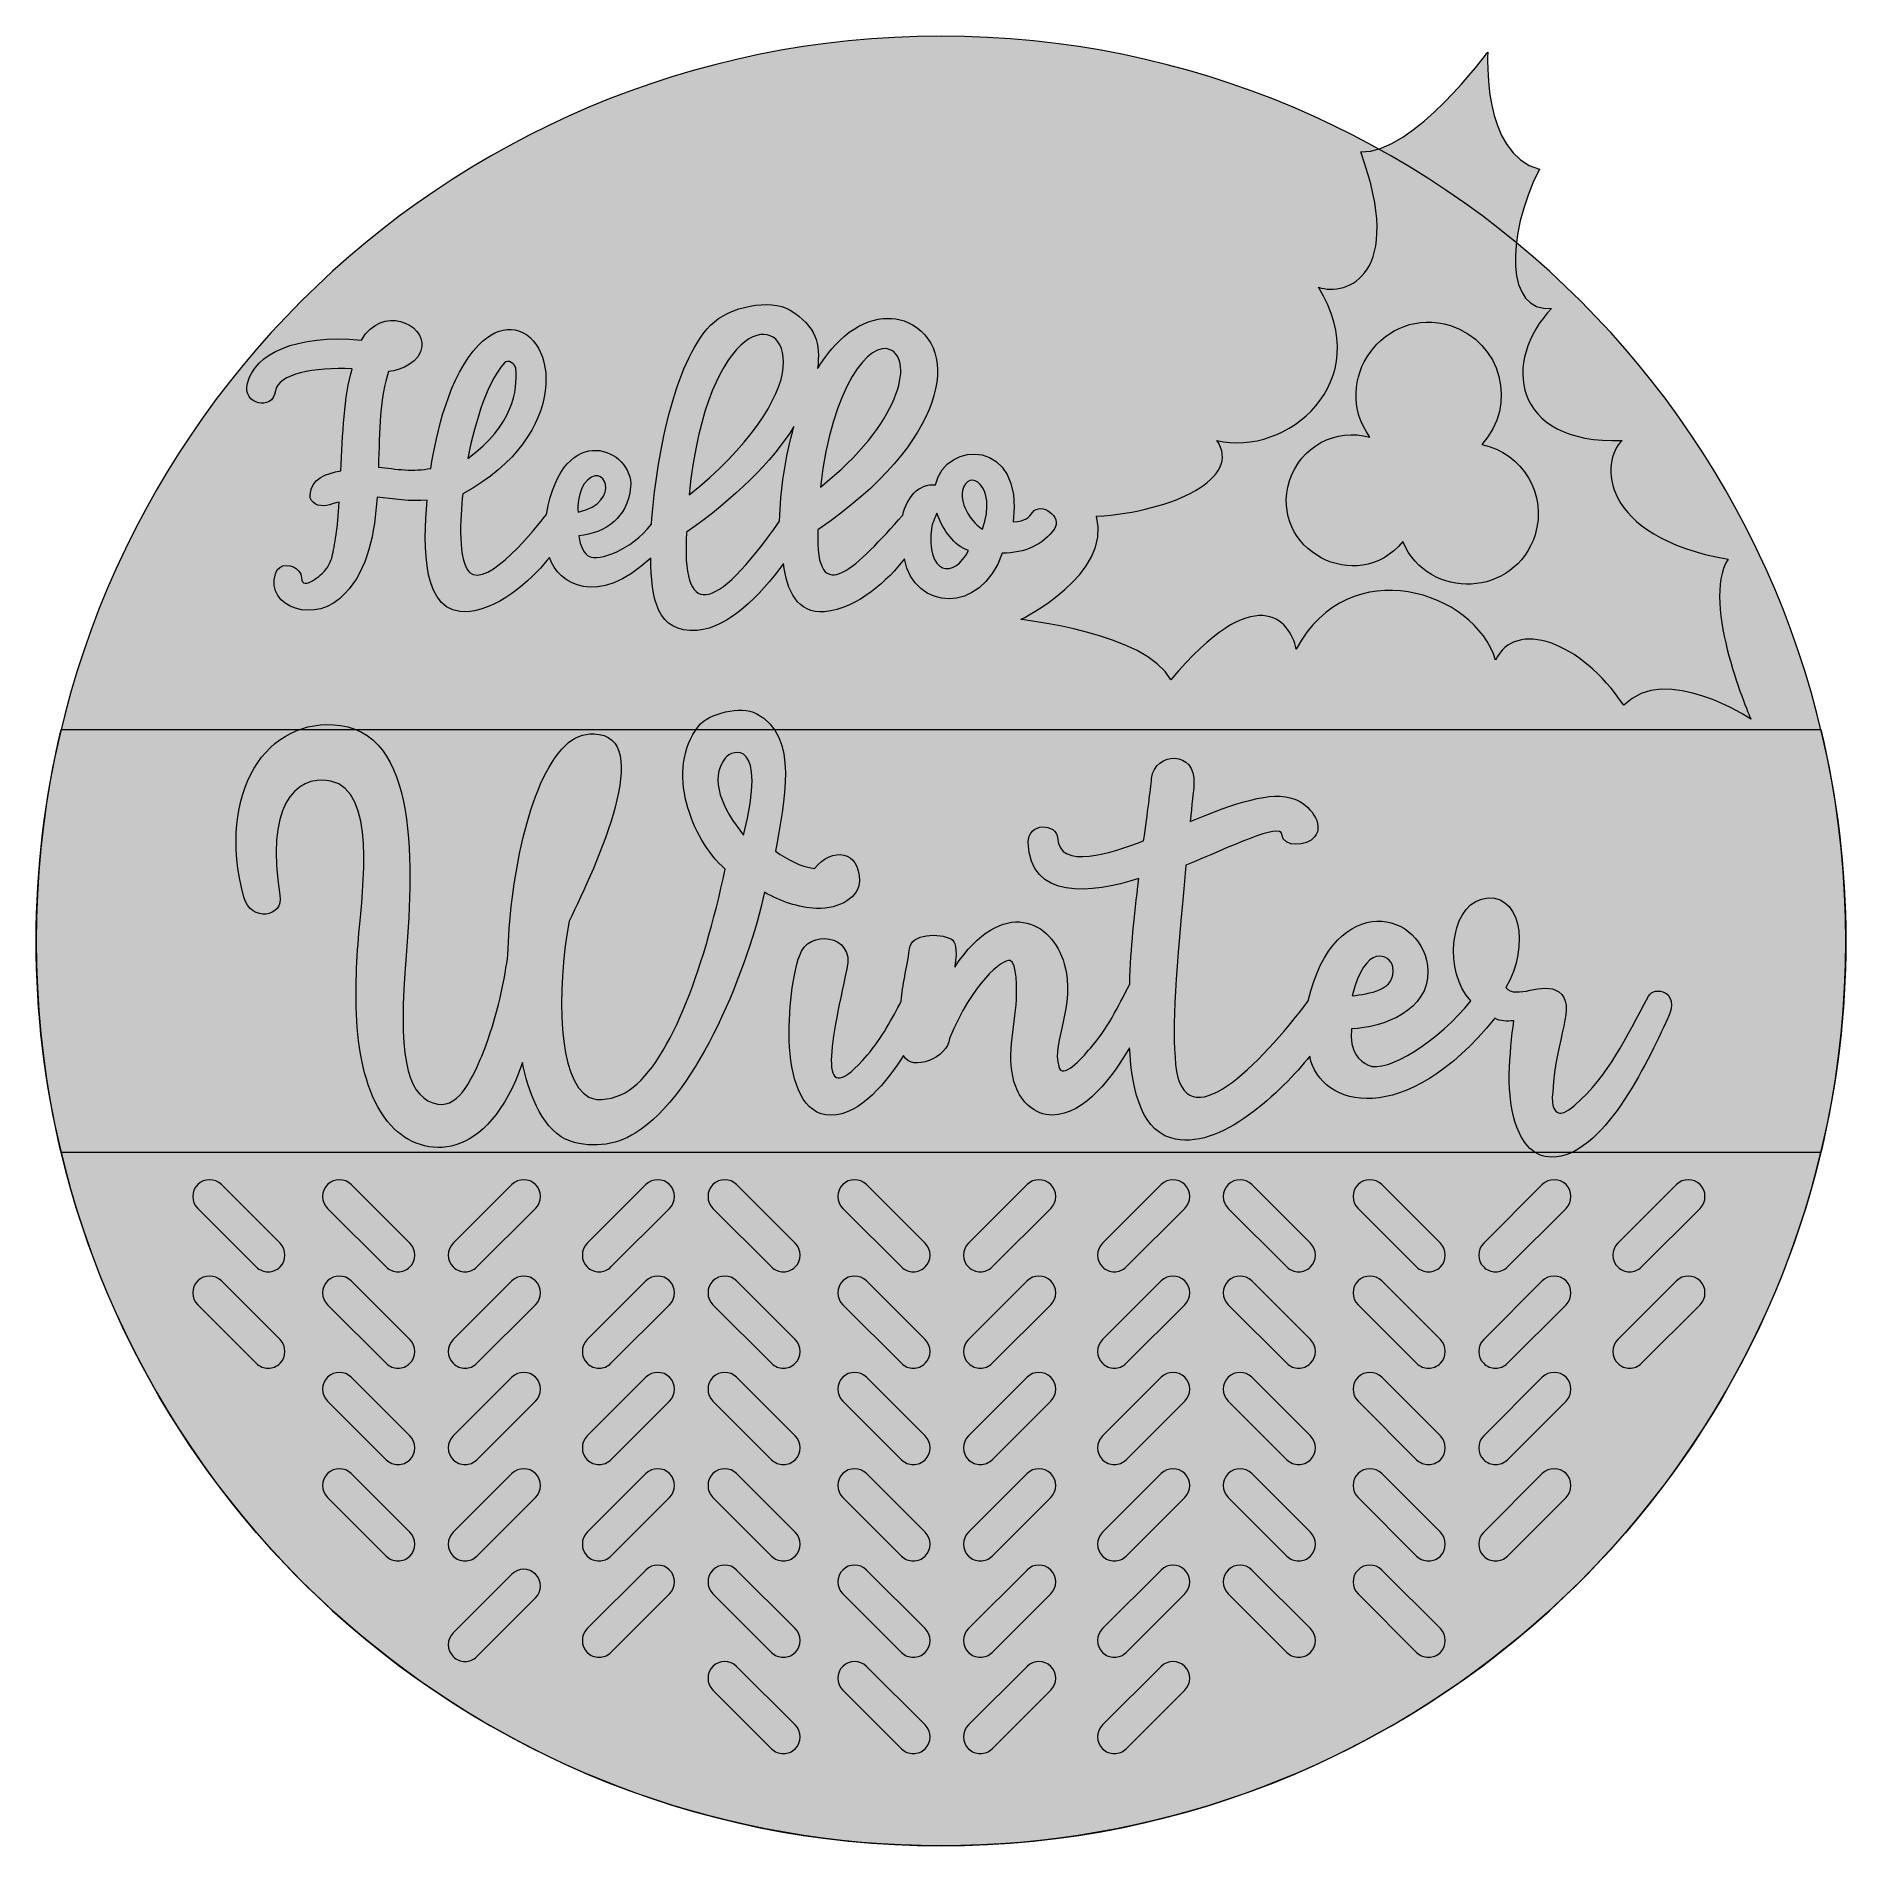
# Model space of a CAD drawing. Header units: inches. Extents: x 0 to 432, y 0 to 432.
import ezdxf

# ---------------------------------------------------------------- set-up
doc = ezdxf.new("R2010")
doc.units = ezdxf.units.IN
doc.header["$MEASUREMENT"] = 0
doc.layers.add('_U+0421_U+043B_U+043E_U+0439 1', color=7, linetype='Continuous')

# ---------------------------------------------------------------- blocks, each defined once
blk = doc.blocks.new('block 2')
at = {"layer": '_U+0421_U+043B_U+043E_U+0439 1', "true_color": 0x007a43}
h = blk.add_hatch(color=116, dxfattribs=at)
h.dxf.hatch_style = 2
edge = h.paths.add_edge_path()
edge.add_spline(control_points=[(316.2, 404.4), (326.9, 375.01), (312.93, 369.81), (306.09, 372.06), (320.2, 349.33), (298.42, 331.51), (281.85, 335.48), (288.07, 326.59), (271.59, 318.54), (253.11, 317.39), (257.01, 303.59), (235.06, 292.75), (235.06, 292.75), (235.06, 292.75), (265.01, 289.49), (270.86, 278.38), (290.96, 302.35), (299.34, 292.74), (300.81, 285.69), (313.44, 309.27), (343.55, 299.4), (348.39, 283.06), (352.98, 292.9), (368.74, 287.7), (378.97, 272.27), (388.97, 282.54), (409.34, 268.95), (409.34, 268.95), (409.34, 268.95), (397.19, 296.52), (403.88, 307.14), (373.08, 312.56), (373.26, 330.67), (378.62, 335.47), (351.88, 334.61), (350.03, 354.67), (361.75, 367.03), (350.93, 366.09), (350.6, 383.69), (358.85, 400.26), (344.95, 403.79), (346.54, 428.22), (346.54, 428.22), (346.54, 428.22), (328.74, 403.92), (316.2, 404.4)], knot_values=[0, 0, 0, 0, 1, 1, 1, 2, 2, 2, 3, 3, 3, 4, 4, 4, 5, 5, 5, 6, 6, 6, 7, 7, 7, 8, 8, 8, 9, 9, 9, 10, 10, 10, 11, 11, 11, 12, 12, 12, 13, 13, 13, 14, 14, 14, 15, 15, 15, 15], degree=3, periodic=1)
at = {"layer": '_U+0421_U+043B_U+043E_U+0439 1', "true_color": 0xc10000}
h = blk.add_hatch(color=12, dxfattribs=at)
h.dxf.hatch_style = 2
edge = h.paths.add_edge_path()
edge.add_spline(control_points=[(318.39, 336.25), (310.27, 338.55), (301.75, 333.99), (299.21, 325.89), (294.09, 309.54), (315.4, 298.06), (326.24, 311.34), (332.42, 297.02), (353.15, 298.09), (357.81, 312.97), (360.78, 322.48), (354.92, 332.53), (345.08, 334.54), (353.81, 343.87), (349.77, 359.1), (337.61, 362.91), (321.76, 367.87), (308.69, 349.73), (318.39, 336.25)], knot_values=[0, 0, 0, 0, 1, 1, 1, 2, 2, 2, 3, 3, 3, 4, 4, 4, 5, 5, 5, 6, 6, 6, 6], degree=3, periodic=1)
at = {"layer": '_U+0421_U+043B_U+043E_U+0439 1', "lineweight": 0}
for points, knots in [([(316.2, 404.4), (326.9, 375.01), (312.93, 369.81), (306.09, 372.06), (320.2, 349.33), (298.42, 331.51), (281.85, 335.48), (288.07, 326.59), (271.59, 318.54), (253.11, 317.39), (257.01, 303.59), (235.06, 292.75), (235.06, 292.75), (235.06, 292.75), (265.01, 289.49), (270.86, 278.38), (290.96, 302.35), (299.34, 292.74), (300.81, 285.69), (313.44, 309.27), (343.55, 299.4), (348.39, 283.06), (352.98, 292.9), (368.74, 287.7), (378.97, 272.27), (388.97, 282.54), (409.34, 268.95), (409.34, 268.95), (409.34, 268.95), (397.19, 296.52), (403.88, 307.14), (373.08, 312.56), (373.26, 330.67), (378.62, 335.47), (351.88, 334.61), (350.03, 354.67), (361.75, 367.03), (350.93, 366.09), (350.6, 383.69), (358.85, 400.26), (344.95, 403.79), (346.54, 428.22), (346.54, 428.22), (346.54, 428.22), (328.74, 403.92), (316.2, 404.4)], [0, 0, 0, 0, 1, 1, 1, 2, 2, 2, 3, 3, 3, 4, 4, 4, 5, 5, 5, 6, 6, 6, 7, 7, 7, 8, 8, 8, 9, 9, 9, 10, 10, 10, 11, 11, 11, 12, 12, 12, 13, 13, 13, 14, 14, 14, 15, 15, 15, 15]), ([(318.39, 336.25), (310.27, 338.55), (301.75, 333.99), (299.21, 325.89), (294.09, 309.54), (315.4, 298.06), (326.24, 311.34), (332.42, 297.02), (353.15, 298.09), (357.81, 312.97), (360.78, 322.48), (354.92, 332.53), (345.08, 334.54), (353.81, 343.87), (349.77, 359.1), (337.61, 362.91), (321.76, 367.87), (308.69, 349.73), (318.39, 336.25)], [0, 0, 0, 0, 1, 1, 1, 2, 2, 2, 3, 3, 3, 4, 4, 4, 5, 5, 5, 6, 6, 6, 6])]:
    blk.add_open_spline(points, degree=3, knots=knots, dxfattribs=at)
blk = doc.blocks.new('block 3')
at = {"layer": '_U+0421_U+043B_U+043E_U+0439 1', "true_color": 0x003a1e}
h = blk.add_hatch(color=118, dxfattribs=at)
h.dxf.hatch_style = 2
edge = h.paths.add_edge_path()
edge.add_spline(control_points=[(196.54, 230.33), (196.54, 237.66), (190.11, 238.54), (185.79, 233.27), (182.26, 233.83), (179.46, 235.37), (176.48, 237.41), (178.49, 249.01), (182.38, 265.06), (171.86, 270.32), (168.33, 272.25), (160.5, 270.37), (158.1, 267.28), (150.03, 256.87), (156.4, 240.32), (164.48, 233.16), (159.23, 208.61), (150.95, 185.83), (140.61, 179.79), (138, 178.37), (134.19, 177.55), (131.94, 178.72), (124.56, 182.64), (124.1, 203.88), (127.24, 220.71), (133.76, 234.12), (148.02, 265.1), (133.11, 265.44), (130.61, 265.52), (128.34, 264.59), (126.33, 262.68), (117.29, 254.08), (112.94, 228.68), (112.61, 212.66), (112.03, 208.26), (110.25, 197.89), (106.36, 188.54), (104.55, 184.16), (101.15, 176.14), (95.86, 177.04), (89.16, 178.27), (86.38, 186.71), (88.04, 208.3), (89.7, 230.13), (92.47, 264.76), (72.62, 267.44), (55.11, 269.8), (42.86, 251.54), (49.57, 226.47), (51.21, 220.35), (59.25, 221.63), (58.18, 226.95), (54.81, 247.34), (61.34, 255.95), (70.36, 254.17), (81.15, 252.03), (77.98, 228.65), (77.06, 217.95), (75.87, 204.12), (75, 182.53), (84.75, 171.92), (92.41, 163.6), (107.82, 163.01), (116.11, 187), (117.39, 180.44), (120.24, 171.8), (126.47, 168.63), (126.47, 168.63), (126.56, 168.59), (126.56, 168.59), (131.65, 166.41), (138.43, 167.07), (142.98, 170.16), (158.22, 179.4), (170.04, 210.3), (173.89, 227.63), (177.73, 225.36), (181.82, 224.08), (186.27, 223.73), (191.86, 223.58), (196.54, 226.6), (196.54, 230.33)], knot_values=[0, 0, 0, 0, 1, 1, 1, 2, 2, 2, 3, 3, 3, 4, 4, 4, 5, 5, 5, 6, 6, 6, 7, 7, 7, 8, 8, 8, 9, 9, 9, 10, 10, 10, 11, 11, 11, 12, 12, 12, 13, 13, 13, 14, 14, 14, 15, 15, 15, 16, 16, 16, 17, 17, 17, 18, 18, 18, 19, 19, 19, 20, 20, 20, 21, 21, 21, 22, 22, 22, 23, 23, 23, 24, 24, 24, 25, 25, 25, 26, 26, 26, 27, 27, 27, 27], degree=3, periodic=1)
edge = h.paths.add_edge_path()
edge.add_spline(control_points=[(164.48, 259.64), (166.14, 261.8), (174.73, 264.54), (168.87, 241.25), (163.83, 247.57), (160.57, 254.53), (164.48, 259.64)], knot_values=[0, 0, 0, 0, 1, 1, 1, 2, 2, 2, 2], degree=3, periodic=1)
h = blk.add_hatch(color=118, dxfattribs=at)
h.dxf.hatch_style = 2
edge = h.paths.add_edge_path()
edge.add_spline(control_points=[(384.89, 202.82), (379.42, 192.82), (375.56, 184), (367.27, 176.75), (365.24, 175.01), (363.95, 174.68), (363.41, 174.96), (362.58, 175.39), (361.65, 175.92), (362.02, 179.98), (362.67, 192.94), (367.93, 200.79), (363.46, 203.88), (359.72, 206.47), (353.25, 201.87), (350.81, 204.9), (356.82, 214.79), (354.21, 228.51), (345, 225.98), (337.37, 223.9), (336.01, 208.4), (342.52, 201.75), (334.99, 192.21), (322.44, 184.28), (317.99, 186.34), (316.08, 187.22), (313.31, 189.44), (313.99, 195.06), (321.69, 195.29), (332.52, 199.58), (332.23, 208.79), (331.77, 223.23), (309.73, 228.54), (303.67, 201.7), (292.33, 186.6), (273.91, 167.76), (272.02, 186.5), (271.12, 195.81), (272.02, 207.95), (274.46, 234.11), (284.71, 238.32), (297.42, 244.46), (297.36, 241.41), (297.7, 238.16), (303.36, 238.66), (305.19, 240.83), (307.75, 243.86), (303.78, 248.77), (300.43, 249.88), (294.91, 251.99), (286.25, 248.96), (275.51, 244.5), (275.88, 248.54), (276.27, 251.66), (276.39, 253.49), (276.93, 261.61), (267.09, 261.33), (266.27, 254.8), (266.02, 251.94), (265.31, 246.79), (264.38, 239.89), (256.76, 236.99), (244.12, 232.84), (243.85, 240.6), (243.66, 244.03), (236.82, 244.52), (236.82, 239.53), (237.11, 225.75), (251.94, 227.24), (263.23, 230.91), (262.07, 221.01), (261.35, 215.12), (261.04, 205.67), (258.21, 200.16), (255.76, 195.14), (251.69, 190.42), (249.46, 187.82), (244.92, 182.77), (244.09, 186.06), (242.36, 191.94), (248.3, 200.47), (245.42, 210.56), (242.65, 220.71), (230.75, 227.04), (219.27, 209.77), (220.02, 214.5), (219.35, 215.92), (218.51, 216.4), (215.63, 218.04), (208.81, 217.81), (208.47, 214.13), (207.79, 209), (206.79, 205.72), (206.52, 201.67), (204.51, 197.75), (201.8, 192.72), (198.44, 188.83), (186.13, 174.4), (189.43, 190.58), (193.53, 209.39), (195.62, 217.58), (184.12, 219.04), (182.19, 212.39), (179.37, 205.04), (176.31, 174.41), (189.75, 174.41), (196.77, 174.41), (203.28, 182.7), (207.04, 188.66), (209.01, 184.64), (217.67, 188.11), (218.03, 192.76), (223.5, 205.96), (230.61, 211.73), (232.5, 211.31), (234.13, 210.93), (234.12, 204.16), (234.01, 202.06), (233.6, 195.33), (231.39, 187.61), (233.83, 181.27), (235.15, 177.67), (238.31, 174.46), (242.57, 174.46), (250.36, 174.46), (257.02, 183.85), (261.02, 190.52), (261.5, 182.39), (263.05, 171.35), (270.84, 168.98), (282.54, 165.43), (297.59, 180.46), (304.02, 188.49), (306.6, 176.07), (326.77, 171.03), (348.21, 197.56), (349.69, 196.75), (350.9, 196.86), (352.75, 196.95), (351.8, 189.69), (350.59, 178.59), (353.47, 171.59), (354.98, 167.61), (357.56, 164.4), (361.77, 164.4), (374.01, 164.4), (384.36, 186.49), (389.52, 197.58), (392.69, 204.25), (386.14, 205.33), (384.89, 202.82)], knot_values=[0, 0, 0, 0, 1, 1, 1, 2, 2, 2, 3, 3, 3, 4, 4, 4, 5, 5, 5, 6, 6, 6, 7, 7, 7, 8, 8, 8, 9, 9, 9, 10, 10, 10, 11, 11, 11, 12, 12, 12, 13, 13, 13, 14, 14, 14, 15, 15, 15, 16, 16, 16, 17, 17, 17, 18, 18, 18, 19, 19, 19, 20, 20, 20, 21, 21, 21, 22, 22, 22, 23, 23, 23, 24, 24, 24, 25, 25, 25, 26, 26, 26, 27, 27, 27, 28, 28, 28, 29, 29, 29, 30, 30, 30, 31, 31, 31, 32, 32, 32, 33, 33, 33, 34, 34, 34, 35, 35, 35, 36, 36, 36, 37, 37, 37, 38, 38, 38, 39, 39, 39, 40, 40, 40, 41, 41, 41, 42, 42, 42, 43, 43, 43, 44, 44, 44, 45, 45, 45, 46, 46, 46, 47, 47, 47, 48, 48, 48, 49, 49, 49, 50, 50, 50, 50], degree=3, periodic=1)
edge = h.paths.add_edge_path()
edge.add_spline(control_points=[(314.19, 202.91), (317.11, 215.58), (323.32, 212.89), (323.86, 209.83), (324.86, 204.16), (317.97, 203.41), (314.19, 202.91)], knot_values=[0, 0, 0, 0, 1, 1, 1, 2, 2, 2, 2], degree=3, periodic=1)
at = {"layer": '_U+0421_U+043B_U+043E_U+0439 1', "lineweight": 0}
for points, knots in [([(196.54, 230.33), (196.54, 237.66), (190.11, 238.54), (185.79, 233.27), (182.26, 233.83), (179.46, 235.37), (176.48, 237.41), (178.49, 249.01), (182.38, 265.06), (171.86, 270.32), (168.33, 272.25), (160.5, 270.37), (158.1, 267.28), (150.03, 256.87), (156.4, 240.32), (164.48, 233.16), (159.23, 208.61), (150.95, 185.83), (140.61, 179.79), (138, 178.37), (134.19, 177.55), (131.94, 178.72), (124.56, 182.64), (124.1, 203.88), (127.24, 220.71), (133.76, 234.12), (148.02, 265.1), (133.11, 265.44), (130.61, 265.52), (128.34, 264.59), (126.33, 262.68), (117.29, 254.08), (112.94, 228.68), (112.61, 212.66), (112.03, 208.26), (110.25, 197.89), (106.36, 188.54), (104.55, 184.16), (101.15, 176.14), (95.86, 177.04), (89.16, 178.27), (86.38, 186.71), (88.04, 208.3), (89.7, 230.13), (92.47, 264.76), (72.62, 267.44), (55.11, 269.8), (42.86, 251.54), (49.57, 226.47), (51.21, 220.35), (59.25, 221.63), (58.18, 226.95), (54.81, 247.34), (61.34, 255.95), (70.36, 254.17), (81.15, 252.03), (77.98, 228.65), (77.06, 217.95), (75.87, 204.12), (75, 182.53), (84.75, 171.92), (92.41, 163.6), (107.82, 163.01), (116.11, 187), (117.39, 180.44), (120.24, 171.8), (126.47, 168.63), (126.47, 168.63), (126.56, 168.59), (126.56, 168.59), (131.65, 166.41), (138.43, 167.07), (142.98, 170.16), (158.22, 179.4), (170.04, 210.3), (173.89, 227.63), (177.73, 225.36), (181.82, 224.08), (186.27, 223.73), (191.86, 223.58), (196.54, 226.6), (196.54, 230.33)], [0, 0, 0, 0, 1, 1, 1, 2, 2, 2, 3, 3, 3, 4, 4, 4, 5, 5, 5, 6, 6, 6, 7, 7, 7, 8, 8, 8, 9, 9, 9, 10, 10, 10, 11, 11, 11, 12, 12, 12, 13, 13, 13, 14, 14, 14, 15, 15, 15, 16, 16, 16, 17, 17, 17, 18, 18, 18, 19, 19, 19, 20, 20, 20, 21, 21, 21, 22, 22, 22, 23, 23, 23, 24, 24, 24, 25, 25, 25, 26, 26, 26, 27, 27, 27, 27]), ([(164.48, 259.64), (166.14, 261.8), (174.73, 264.54), (168.87, 241.25), (163.83, 247.57), (160.57, 254.53), (164.48, 259.64)], [0, 0, 0, 0, 1, 1, 1, 2, 2, 2, 2]), ([(384.89, 202.82), (379.42, 192.82), (375.56, 184), (367.27, 176.75), (365.24, 175.01), (363.95, 174.68), (363.41, 174.96), (362.58, 175.39), (361.65, 175.92), (362.02, 179.98), (362.67, 192.94), (367.93, 200.79), (363.46, 203.88), (359.72, 206.47), (353.25, 201.87), (350.81, 204.9), (356.82, 214.79), (354.21, 228.51), (345, 225.98), (337.37, 223.9), (336.01, 208.4), (342.52, 201.75), (334.99, 192.21), (322.44, 184.28), (317.99, 186.34), (316.08, 187.22), (313.31, 189.44), (313.99, 195.06), (321.69, 195.29), (332.52, 199.58), (332.23, 208.79), (331.77, 223.23), (309.73, 228.54), (303.67, 201.7), (292.33, 186.6), (273.91, 167.76), (272.02, 186.5), (271.12, 195.81), (272.02, 207.95), (274.46, 234.11), (284.71, 238.32), (297.42, 244.46), (297.36, 241.41), (297.7, 238.16), (303.36, 238.66), (305.19, 240.83), (307.75, 243.86), (303.78, 248.77), (300.43, 249.88), (294.91, 251.99), (286.25, 248.96), (275.51, 244.5), (275.88, 248.54), (276.27, 251.66), (276.39, 253.49), (276.93, 261.61), (267.09, 261.33), (266.27, 254.8), (266.02, 251.94), (265.31, 246.79), (264.38, 239.89), (256.76, 236.99), (244.12, 232.84), (243.85, 240.6), (243.66, 244.03), (236.82, 244.52), (236.82, 239.53), (237.11, 225.75), (251.94, 227.24), (263.23, 230.91), (262.07, 221.01), (261.35, 215.12), (261.04, 205.67), (258.21, 200.16), (255.76, 195.14), (251.69, 190.42), (249.46, 187.82), (244.92, 182.77), (244.09, 186.06), (242.36, 191.94), (248.3, 200.47), (245.42, 210.56), (242.65, 220.71), (230.75, 227.04), (219.27, 209.77), (220.02, 214.5), (219.35, 215.92), (218.51, 216.4), (215.63, 218.04), (208.81, 217.81), (208.47, 214.13), (207.79, 209), (206.79, 205.72), (206.52, 201.67), (204.51, 197.75), (201.8, 192.72), (198.44, 188.83), (186.13, 174.4), (189.43, 190.58), (193.53, 209.39), (195.62, 217.58), (184.12, 219.04), (182.19, 212.39), (179.37, 205.04), (176.31, 174.41), (189.75, 174.41), (196.77, 174.41), (203.28, 182.7), (207.04, 188.66), (209.01, 184.64), (217.67, 188.11), (218.03, 192.76), (223.5, 205.96), (230.61, 211.73), (232.5, 211.31), (234.13, 210.93), (234.12, 204.16), (234.01, 202.06), (233.6, 195.33), (231.39, 187.61), (233.83, 181.27), (235.15, 177.67), (238.31, 174.46), (242.57, 174.46), (250.36, 174.46), (257.02, 183.85), (261.02, 190.52), (261.5, 182.39), (263.05, 171.35), (270.84, 168.98), (282.54, 165.43), (297.59, 180.46), (304.02, 188.49), (306.6, 176.07), (326.77, 171.03), (348.21, 197.56), (349.69, 196.75), (350.9, 196.86), (352.75, 196.95), (351.8, 189.69), (350.59, 178.59), (353.47, 171.59), (354.98, 167.61), (357.56, 164.4), (361.77, 164.4), (374.01, 164.4), (384.36, 186.49), (389.52, 197.58), (392.69, 204.25), (386.14, 205.33), (384.89, 202.82)], [0, 0, 0, 0, 1, 1, 1, 2, 2, 2, 3, 3, 3, 4, 4, 4, 5, 5, 5, 6, 6, 6, 7, 7, 7, 8, 8, 8, 9, 9, 9, 10, 10, 10, 11, 11, 11, 12, 12, 12, 13, 13, 13, 14, 14, 14, 15, 15, 15, 16, 16, 16, 17, 17, 17, 18, 18, 18, 19, 19, 19, 20, 20, 20, 21, 21, 21, 22, 22, 22, 23, 23, 23, 24, 24, 24, 25, 25, 25, 26, 26, 26, 27, 27, 27, 28, 28, 28, 29, 29, 29, 30, 30, 30, 31, 31, 31, 32, 32, 32, 33, 33, 33, 34, 34, 34, 35, 35, 35, 36, 36, 36, 37, 37, 37, 38, 38, 38, 39, 39, 39, 40, 40, 40, 41, 41, 41, 42, 42, 42, 43, 43, 43, 44, 44, 44, 45, 45, 45, 46, 46, 46, 47, 47, 47, 48, 48, 48, 49, 49, 49, 50, 50, 50, 50]), ([(314.19, 202.91), (317.11, 215.58), (323.32, 212.89), (323.86, 209.83), (324.86, 204.16), (317.97, 203.41), (314.19, 202.91)], [0, 0, 0, 0, 1, 1, 1, 2, 2, 2, 2])]:
    blk.add_open_spline(points, degree=3, knots=knots, dxfattribs=at)

msp = doc.modelspace()

# ---------------------------------------------------------------- hatches: boundary and pattern name
at = {"layer": '_U+0421_U+043B_U+043E_U+0439 1', "true_color": 0xe8c792}
h = msp.add_hatch(color=31, dxfattribs=at)
h.dxf.hatch_style = 2
edge = h.paths.add_edge_path()
edge.add_spline(control_points=[(216, 432), (335.29, 432), (432, 335.29), (432, 216), (432, 96.71), (335.29, 0), (216, 0), (96.71, 0), (0, 96.71), (0, 216), (0, 335.29), (96.71, 432), (216, 432)], knot_values=[0, 0, 0, 0, 1, 1, 1, 2, 2, 2, 3, 3, 3, 4, 4, 4, 4], degree=3, periodic=1)
at = {"layer": '_U+0421_U+043B_U+043E_U+0439 1', "true_color": 0xc10000}
h = msp.add_hatch(color=12, dxfattribs=at)
h.dxf.hatch_style = 2
edge = h.paths.add_edge_path()
edge.add_spline(control_points=[(237.86, 318.29), (237.02, 317.13), (236.23, 316.24), (233.23, 316.05), (235.87, 336.02), (217.06, 335.75), (214.68, 324.88), (210.52, 325.31), (207.9, 321.76), (206.86, 317.66), (196.4, 305.91), (185.81, 294.25), (186.6, 314.17), (217.56, 335.16), (221.03, 357.72), (208.06, 363.66), (203.44, 365.78), (196.56, 364.66), (190.7, 358.24), (188.73, 356.08), (186.55, 352.67), (186.55, 352.67), (187.22, 358.57), (186.21, 362.82), (179.98, 366.58), (175.21, 369.45), (165.57, 367.53), (160.98, 363), (152.28, 354.02), (147.89, 330.91), (146.9, 315.5), (141.85, 309.17), (134.44, 306.67), (131.92, 307.83), (131.04, 308.24), (129.75, 310.16), (129.58, 312.73), (132.65, 313.12), (135.65, 313.98), (137.98, 316.16), (139.92, 317.97), (141.52, 320.33), (141.9, 324.41), (142.71, 333.26), (125.9, 341), (121.8, 317.85), (119.72, 314.95), (107.63, 299.98), (103.48, 304), (100.66, 306.59), (101.18, 316.94), (101.85, 322.75), (127.9, 336.83), (124.45, 361.25), (113.36, 362.01), (110.89, 362.18), (108.13, 360.84), (105.59, 358.24), (98.61, 351.06), (95.49, 337.12), (94.2, 328.82), (90.19, 327.99), (85.84, 328.62), (81.71, 329.15), (81.96, 337.72), (82.02, 346.06), (84.13, 351.97), (87.32, 352.21), (91.66, 354.32), (92.05, 357.89), (92.77, 363.31), (82.66, 367.96), (77.62, 359.47), (61.88, 360.86), (52.16, 356.22), (50.44, 349.1), (49.12, 343.99), (56.47, 342.44), (57.1, 347.3), (57.66, 351.38), (66.44, 353), (75.43, 352.62), (73.45, 346.07), (73.14, 336.96), (72.75, 328.22), (69.26, 327.67), (65.56, 326.28), (65.38, 322.53), (65.32, 321.45), (65.86, 320.74), (66.6, 320.4), (68.4, 319.31), (70.1, 320.25), (72.36, 320.79), (71.96, 314.54), (71.32, 310.45), (70.62, 307.71), (70.62, 307.71), (70.23, 305.95), (69.02, 304.5), (68.36, 303.7), (63.46, 299.24), (63.34, 302.71), (63.31, 303.38), (63.07, 303.9), (62.71, 304.29), (61.41, 306), (57.91, 306.44), (57.12, 303.68), (54.49, 295.64), (67, 291.26), (73.7, 298.99), (79.31, 304.64), (80.81, 313.61), (81.38, 321.95), (85.31, 321.55), (89.2, 320.81), (93.33, 321.26), (92.36, 310.2), (92, 293.71), (103.06, 294.6), (111.45, 295.35), (119.58, 303.7), (122.52, 307.58), (124.73, 301.09), (133.93, 295.56), (146.73, 307.41), (146.74, 297.78), (148.17, 289.47), (157.76, 290.15), (165.57, 290.87), (172.5, 298.2), (178.4, 306.12), (179.16, 299.66), (181.71, 294.07), (188.17, 294.6), (196.18, 295.3), (203.53, 302.35), (207.25, 307.2), (209.71, 294.9), (225.37, 293.65), (230.64, 308.58), (235.95, 308.58), (240.52, 310.6), (243.06, 314.41), (245.08, 317.11), (239.85, 321.06), (237.86, 318.29)], knot_values=[0, 0, 0, 0, 1, 1, 1, 2, 2, 2, 3, 3, 3, 4, 4, 4, 5, 5, 5, 6, 6, 6, 7, 7, 7, 8, 8, 8, 9, 9, 9, 10, 10, 10, 11, 11, 11, 12, 12, 12, 13, 13, 13, 14, 14, 14, 15, 15, 15, 16, 16, 16, 17, 17, 17, 18, 18, 18, 19, 19, 19, 20, 20, 20, 21, 21, 21, 22, 22, 22, 23, 23, 23, 24, 24, 24, 25, 25, 25, 26, 26, 26, 27, 27, 27, 28, 28, 28, 29, 29, 29, 30, 30, 30, 31, 31, 31, 32, 32, 32, 33, 33, 33, 34, 34, 34, 35, 35, 35, 36, 36, 36, 37, 37, 37, 38, 38, 38, 39, 39, 39, 40, 40, 40, 41, 41, 41, 42, 42, 42, 43, 43, 43, 44, 44, 44, 45, 45, 45, 46, 46, 46, 47, 47, 47, 48, 48, 48, 49, 49, 49, 49], degree=3, periodic=1)
edge = h.paths.add_edge_path()
edge.add_spline(control_points=[(203.9, 357.16), (209.55, 354.58), (206.28, 339.42), (187.2, 324.36), (190.02, 348.82), (199.09, 359.35), (203.9, 357.16)], knot_values=[0, 0, 0, 0, 1, 1, 1, 2, 2, 2, 2], degree=3, periodic=1)
edge = h.paths.add_edge_path()
edge.add_spline(control_points=[(111.8, 354.04), (112.57, 354.89), (114.38, 353.89), (114.48, 352.75), (114.98, 347.25), (113.9, 339.25), (103.06, 331.19), (104.14, 337.19), (107.15, 348.88), (111.8, 354.04)], knot_values=[0, 0, 0, 0, 1, 1, 1, 2, 2, 2, 3, 3, 3, 3], degree=3, periodic=1)
edge = h.paths.add_edge_path()
edge.add_spline(control_points=[(130.81, 325.16), (135.5, 331.3), (140.18, 320.68), (129.4, 318.41), (129.12, 319.75), (129.65, 323.5), (130.81, 325.16)], knot_values=[0, 0, 0, 0, 1, 1, 1, 2, 2, 2, 2], degree=3, periodic=1)
edge = h.paths.add_edge_path()
edge.add_spline(control_points=[(178.36, 352.96), (177.8, 345.86), (169.92, 333.41), (155.85, 322.52), (160.26, 365.31), (179.47, 366.98), (178.36, 352.96)], knot_values=[0, 0, 0, 0, 1, 1, 1, 2, 2, 2, 2], degree=3, periodic=1)
edge = h.paths.add_edge_path()
edge.add_spline(control_points=[(177.48, 316.25), (161.56, 293.43), (153.98, 293.16), (155.27, 313.58), (166.64, 321.6), (175.78, 330.48), (180.89, 338.84), (178.82, 331.54), (177.65, 323.53), (177.48, 316.25)], knot_values=[0, 0, 0, 0, 1, 1, 1, 2, 2, 2, 3, 3, 3, 3], degree=3, periodic=1)
edge = h.paths.add_edge_path()
edge.add_spline(control_points=[(213.81, 315), (213.96, 315.74), (215, 318.1), (215, 318.1), (216.62, 314), (219.05, 310.36), (222.56, 309.25), (219.23, 302.41), (212.23, 303.16), (213.81, 315)], knot_values=[0, 0, 0, 0, 1, 1, 1, 2, 2, 2, 3, 3, 3, 3], degree=3, periodic=1)
edge = h.paths.add_edge_path()
edge.add_spline(control_points=[(225.9, 314.33), (223.66, 315.69), (220.4, 319.79), (221.17, 323.55), (222.27, 329.03), (229.73, 325), (225.9, 314.33)], knot_values=[0, 0, 0, 0, 1, 1, 1, 2, 2, 2, 2], degree=3, periodic=1)
h = msp.add_hatch(color=12, dxfattribs=at)
h.dxf.hatch_style = 2
edge = h.paths.add_edge_path()
edge.add_spline(control_points=[(426.16, 166), (429.97, 182.05), (432, 198.79), (432, 216), (432, 233.39), (429.93, 250.3), (426.05, 266.5), (426.05, 266.5), (5.95, 266.5), (5.95, 266.5), (2.07, 250.3), (0, 233.39), (0, 216), (0, 198.79), (2.03, 182.05), (5.84, 166), (5.84, 166), (5.83, 166), (5.83, 166), (5.86, 165.86), (5.9, 165.73), (5.93, 165.59), (5.94, 165.56), (5.94, 165.53), (5.95, 165.5), (5.95, 165.5), (5.95, 165.5), (5.95, 165.5), (28.69, 70.57), (114.1, 0), (216, 0), (317.9, 0), (403.31, 70.57), (426.05, 165.5), (426.05, 165.5), (426.05, 165.5), (426.05, 165.5), (426.06, 165.53), (426.06, 165.56), (426.07, 165.59), (426.1, 165.73), (426.14, 165.86), (426.17, 166), (426.17, 166), (426.16, 166), (426.16, 166)], knot_values=[0, 0, 0, 0, 1, 1, 1, 2, 2, 2, 3, 3, 3, 4, 4, 4, 5, 5, 5, 6, 6, 6, 7, 7, 7, 8, 8, 8, 9, 9, 9, 10, 10, 10, 11, 11, 11, 12, 12, 12, 13, 13, 13, 14, 14, 14, 15, 15, 15, 15], degree=3, periodic=1)
edge = h.paths.add_edge_path()
edge.add_spline(control_points=[(58.21, 115.18), (57.43, 114.4), (56.41, 114.01), (55.38, 114.01), (54.36, 114.01), (53.34, 114.4), (52.55, 115.18), (52.55, 115.18), (38.55, 129.18), (38.55, 129.18), (36.99, 130.74), (36.99, 133.27), (38.55, 134.84), (40.12, 136.4), (42.65, 136.4), (44.21, 134.84), (44.21, 134.84), (58.21, 120.84), (58.21, 120.84), (59.77, 119.27), (59.77, 116.74), (58.21, 115.18)], knot_values=[0, 0, 0, 0, 1, 1, 1, 2, 2, 2, 3, 3, 3, 4, 4, 4, 5, 5, 5, 6, 6, 6, 7, 7, 7, 7], degree=3, periodic=1)
edge = h.paths.add_edge_path()
edge.add_spline(control_points=[(58.21, 138.18), (57.43, 137.4), (56.41, 137.01), (55.38, 137.01), (54.36, 137.01), (53.34, 137.4), (52.55, 138.18), (52.55, 138.18), (38.55, 152.18), (38.55, 152.18), (36.99, 153.74), (36.99, 156.27), (38.55, 157.84), (40.12, 159.4), (42.65, 159.4), (44.21, 157.84), (44.21, 157.84), (58.21, 143.84), (58.21, 143.84), (59.77, 142.27), (59.77, 139.74), (58.21, 138.18)], knot_values=[0, 0, 0, 0, 1, 1, 1, 2, 2, 2, 3, 3, 3, 4, 4, 4, 5, 5, 5, 6, 6, 6, 7, 7, 7, 7], degree=3, periodic=1)
edge = h.paths.add_edge_path()
edge.add_spline(control_points=[(89.21, 69.18), (88.43, 68.4), (87.41, 68.01), (86.38, 68.01), (85.36, 68.01), (84.34, 68.4), (83.55, 69.18), (83.55, 69.18), (69.55, 83.18), (69.55, 83.18), (67.99, 84.74), (67.99, 87.27), (69.55, 88.84), (71.12, 90.4), (73.65, 90.4), (75.21, 88.84), (75.21, 88.84), (89.21, 74.84), (89.21, 74.84), (90.77, 73.27), (90.77, 70.74), (89.21, 69.18)], knot_values=[0, 0, 0, 0, 1, 1, 1, 2, 2, 2, 3, 3, 3, 4, 4, 4, 5, 5, 5, 6, 6, 6, 7, 7, 7, 7], degree=3, periodic=1)
edge = h.paths.add_edge_path()
edge.add_spline(control_points=[(89.21, 92.18), (88.43, 91.4), (87.41, 91.01), (86.38, 91.01), (85.36, 91.01), (84.34, 91.4), (83.55, 92.18), (83.55, 92.18), (69.55, 106.18), (69.55, 106.18), (67.99, 107.74), (67.99, 110.27), (69.55, 111.84), (71.12, 113.4), (73.65, 113.4), (75.21, 111.84), (75.21, 111.84), (89.21, 97.84), (89.21, 97.84), (90.77, 96.27), (90.77, 93.74), (89.21, 92.18)], knot_values=[0, 0, 0, 0, 1, 1, 1, 2, 2, 2, 3, 3, 3, 4, 4, 4, 5, 5, 5, 6, 6, 6, 7, 7, 7, 7], degree=3, periodic=1)
edge = h.paths.add_edge_path()
edge.add_spline(control_points=[(89.21, 115.18), (88.43, 114.4), (87.41, 114.01), (86.38, 114.01), (85.36, 114.01), (84.34, 114.4), (83.55, 115.18), (83.55, 115.18), (69.55, 129.18), (69.55, 129.18), (67.99, 130.74), (67.99, 133.27), (69.55, 134.84), (71.12, 136.4), (73.65, 136.4), (75.21, 134.84), (75.21, 134.84), (89.21, 120.84), (89.21, 120.84), (90.77, 119.27), (90.77, 116.74), (89.21, 115.18)], knot_values=[0, 0, 0, 0, 1, 1, 1, 2, 2, 2, 3, 3, 3, 4, 4, 4, 5, 5, 5, 6, 6, 6, 7, 7, 7, 7], degree=3, periodic=1)
edge = h.paths.add_edge_path()
edge.add_spline(control_points=[(89.21, 138.18), (88.43, 137.4), (87.41, 137.01), (86.38, 137.01), (85.36, 137.01), (84.34, 137.4), (83.55, 138.18), (83.55, 138.18), (69.55, 152.18), (69.55, 152.18), (67.99, 153.74), (67.99, 156.27), (69.55, 157.84), (71.12, 159.4), (73.65, 159.4), (75.21, 157.84), (75.21, 157.84), (89.21, 143.84), (89.21, 143.84), (90.77, 142.27), (90.77, 139.74), (89.21, 138.18)], knot_values=[0, 0, 0, 0, 1, 1, 1, 2, 2, 2, 3, 3, 3, 4, 4, 4, 5, 5, 5, 6, 6, 6, 7, 7, 7, 7], degree=3, periodic=1)
edge = h.paths.add_edge_path()
edge.add_spline(control_points=[(119.21, 59.18), (119.21, 59.18), (105.21, 45.18), (105.21, 45.18), (104.43, 44.4), (103.41, 44.01), (102.38, 44.01), (101.36, 44.01), (100.34, 44.4), (99.55, 45.18), (97.99, 46.74), (97.99, 49.27), (99.55, 50.84), (99.55, 50.84), (113.55, 64.84), (113.55, 64.84), (115.12, 66.4), (117.65, 66.4), (119.21, 64.84), (120.77, 63.27), (120.77, 60.74), (119.21, 59.18)], knot_values=[0, 0, 0, 0, 1, 1, 1, 2, 2, 2, 3, 3, 3, 4, 4, 4, 5, 5, 5, 6, 6, 6, 7, 7, 7, 7], degree=3, periodic=1)
edge = h.paths.add_edge_path()
edge.add_spline(control_points=[(119.21, 83.18), (119.21, 83.18), (105.21, 69.18), (105.21, 69.18), (104.43, 68.4), (103.41, 68.01), (102.38, 68.01), (101.36, 68.01), (100.34, 68.4), (99.55, 69.18), (97.99, 70.74), (97.99, 73.27), (99.55, 74.84), (99.55, 74.84), (113.55, 88.84), (113.55, 88.84), (115.12, 90.4), (117.65, 90.4), (119.21, 88.84), (120.77, 87.27), (120.77, 84.74), (119.21, 83.18)], knot_values=[0, 0, 0, 0, 1, 1, 1, 2, 2, 2, 3, 3, 3, 4, 4, 4, 5, 5, 5, 6, 6, 6, 7, 7, 7, 7], degree=3, periodic=1)
edge = h.paths.add_edge_path()
edge.add_spline(control_points=[(119.21, 106.18), (119.21, 106.18), (105.21, 92.18), (105.21, 92.18), (104.43, 91.4), (103.41, 91.01), (102.38, 91.01), (101.36, 91.01), (100.34, 91.4), (99.55, 92.18), (97.99, 93.74), (97.99, 96.27), (99.55, 97.84), (99.55, 97.84), (113.55, 111.84), (113.55, 111.84), (115.12, 113.4), (117.65, 113.4), (119.21, 111.84), (120.77, 110.27), (120.77, 107.74), (119.21, 106.18)], knot_values=[0, 0, 0, 0, 1, 1, 1, 2, 2, 2, 3, 3, 3, 4, 4, 4, 5, 5, 5, 6, 6, 6, 7, 7, 7, 7], degree=3, periodic=1)
edge = h.paths.add_edge_path()
edge.add_spline(control_points=[(119.21, 129.18), (119.21, 129.18), (105.21, 115.18), (105.21, 115.18), (104.43, 114.4), (103.41, 114.01), (102.38, 114.01), (101.36, 114.01), (100.34, 114.4), (99.55, 115.18), (97.99, 116.74), (97.99, 119.27), (99.55, 120.84), (99.55, 120.84), (113.55, 134.84), (113.55, 134.84), (115.12, 136.4), (117.65, 136.4), (119.21, 134.84), (120.77, 133.27), (120.77, 130.74), (119.21, 129.18)], knot_values=[0, 0, 0, 0, 1, 1, 1, 2, 2, 2, 3, 3, 3, 4, 4, 4, 5, 5, 5, 6, 6, 6, 7, 7, 7, 7], degree=3, periodic=1)
edge = h.paths.add_edge_path()
edge.add_spline(control_points=[(119.21, 152.18), (119.21, 152.18), (105.21, 138.18), (105.21, 138.18), (104.43, 137.4), (103.41, 137.01), (102.38, 137.01), (101.36, 137.01), (100.34, 137.4), (99.55, 138.18), (97.99, 139.74), (97.99, 142.27), (99.55, 143.84), (99.55, 143.84), (113.55, 157.84), (113.55, 157.84), (115.12, 159.4), (117.65, 159.4), (119.21, 157.84), (120.77, 156.27), (120.77, 153.74), (119.21, 152.18)], knot_values=[0, 0, 0, 0, 1, 1, 1, 2, 2, 2, 3, 3, 3, 4, 4, 4, 5, 5, 5, 6, 6, 6, 7, 7, 7, 7], degree=3, periodic=1)
edge = h.paths.add_edge_path()
edge.add_spline(control_points=[(151.21, 60.18), (151.21, 60.18), (137.21, 46.18), (137.21, 46.18), (136.43, 45.4), (135.41, 45.01), (134.38, 45.01), (133.36, 45.01), (132.34, 45.4), (131.55, 46.18), (129.99, 47.74), (129.99, 50.27), (131.55, 51.84), (131.55, 51.84), (145.55, 65.84), (145.55, 65.84), (147.12, 67.4), (149.65, 67.4), (151.21, 65.84), (152.77, 64.27), (152.77, 61.74), (151.21, 60.18)], knot_values=[0, 0, 0, 0, 1, 1, 1, 2, 2, 2, 3, 3, 3, 4, 4, 4, 5, 5, 5, 6, 6, 6, 7, 7, 7, 7], degree=3, periodic=1)
edge = h.paths.add_edge_path()
edge.add_spline(control_points=[(151.21, 83.18), (151.21, 83.18), (137.21, 69.18), (137.21, 69.18), (136.43, 68.4), (135.41, 68.01), (134.38, 68.01), (133.36, 68.01), (132.34, 68.4), (131.55, 69.18), (129.99, 70.74), (129.99, 73.27), (131.55, 74.84), (131.55, 74.84), (145.55, 88.84), (145.55, 88.84), (147.12, 90.4), (149.65, 90.4), (151.21, 88.84), (152.77, 87.27), (152.77, 84.74), (151.21, 83.18)], knot_values=[0, 0, 0, 0, 1, 1, 1, 2, 2, 2, 3, 3, 3, 4, 4, 4, 5, 5, 5, 6, 6, 6, 7, 7, 7, 7], degree=3, periodic=1)
edge = h.paths.add_edge_path()
edge.add_spline(control_points=[(151.21, 106.18), (151.21, 106.18), (137.21, 92.18), (137.21, 92.18), (136.43, 91.4), (135.41, 91.01), (134.38, 91.01), (133.36, 91.01), (132.34, 91.4), (131.55, 92.18), (129.99, 93.74), (129.99, 96.27), (131.55, 97.84), (131.55, 97.84), (145.55, 111.84), (145.55, 111.84), (147.12, 113.4), (149.65, 113.4), (151.21, 111.84), (152.77, 110.27), (152.77, 107.74), (151.21, 106.18)], knot_values=[0, 0, 0, 0, 1, 1, 1, 2, 2, 2, 3, 3, 3, 4, 4, 4, 5, 5, 5, 6, 6, 6, 7, 7, 7, 7], degree=3, periodic=1)
edge = h.paths.add_edge_path()
edge.add_spline(control_points=[(151.21, 129.18), (151.21, 129.18), (137.21, 115.18), (137.21, 115.18), (136.43, 114.4), (135.41, 114.01), (134.38, 114.01), (133.36, 114.01), (132.34, 114.4), (131.55, 115.18), (129.99, 116.74), (129.99, 119.27), (131.55, 120.84), (131.55, 120.84), (145.55, 134.84), (145.55, 134.84), (147.12, 136.4), (149.65, 136.4), (151.21, 134.84), (152.77, 133.27), (152.77, 130.74), (151.21, 129.18)], knot_values=[0, 0, 0, 0, 1, 1, 1, 2, 2, 2, 3, 3, 3, 4, 4, 4, 5, 5, 5, 6, 6, 6, 7, 7, 7, 7], degree=3, periodic=1)
edge = h.paths.add_edge_path()
edge.add_spline(control_points=[(151.21, 152.18), (151.21, 152.18), (137.21, 138.18), (137.21, 138.18), (136.43, 137.4), (135.41, 137.01), (134.38, 137.01), (133.36, 137.01), (132.34, 137.4), (131.55, 138.18), (129.99, 139.74), (129.99, 142.27), (131.55, 143.84), (131.55, 143.84), (145.55, 157.84), (145.55, 157.84), (147.12, 159.4), (149.65, 159.4), (151.21, 157.84), (152.77, 156.27), (152.77, 153.74), (151.21, 152.18)], knot_values=[0, 0, 0, 0, 1, 1, 1, 2, 2, 2, 3, 3, 3, 4, 4, 4, 5, 5, 5, 6, 6, 6, 7, 7, 7, 7], degree=3, periodic=1)
edge = h.paths.add_edge_path()
edge.add_spline(control_points=[(181.21, 23.18), (180.43, 22.4), (179.41, 22.01), (178.38, 22.01), (177.36, 22.01), (176.34, 22.4), (175.55, 23.18), (175.55, 23.18), (161.55, 37.18), (161.55, 37.18), (159.99, 38.74), (159.99, 41.27), (161.55, 42.84), (163.12, 44.4), (165.65, 44.4), (167.21, 42.84), (167.21, 42.84), (181.21, 28.84), (181.21, 28.84), (182.77, 27.27), (182.77, 24.74), (181.21, 23.18)], knot_values=[0, 0, 0, 0, 1, 1, 1, 2, 2, 2, 3, 3, 3, 4, 4, 4, 5, 5, 5, 6, 6, 6, 7, 7, 7, 7], degree=3, periodic=1)
edge = h.paths.add_edge_path()
edge.add_spline(control_points=[(181.21, 46.18), (180.43, 45.4), (179.41, 45.01), (178.38, 45.01), (177.36, 45.01), (176.34, 45.4), (175.55, 46.18), (175.55, 46.18), (161.55, 60.18), (161.55, 60.18), (159.99, 61.74), (159.99, 64.27), (161.55, 65.84), (163.12, 67.4), (165.65, 67.4), (167.21, 65.84), (167.21, 65.84), (181.21, 51.84), (181.21, 51.84), (182.77, 50.27), (182.77, 47.74), (181.21, 46.18)], knot_values=[0, 0, 0, 0, 1, 1, 1, 2, 2, 2, 3, 3, 3, 4, 4, 4, 5, 5, 5, 6, 6, 6, 7, 7, 7, 7], degree=3, periodic=1)
edge = h.paths.add_edge_path()
edge.add_spline(control_points=[(181.21, 69.18), (180.43, 68.4), (179.41, 68.01), (178.38, 68.01), (177.36, 68.01), (176.34, 68.4), (175.55, 69.18), (175.55, 69.18), (161.55, 83.18), (161.55, 83.18), (159.99, 84.74), (159.99, 87.27), (161.55, 88.84), (163.12, 90.4), (165.65, 90.4), (167.21, 88.84), (167.21, 88.84), (181.21, 74.84), (181.21, 74.84), (182.77, 73.27), (182.77, 70.74), (181.21, 69.18)], knot_values=[0, 0, 0, 0, 1, 1, 1, 2, 2, 2, 3, 3, 3, 4, 4, 4, 5, 5, 5, 6, 6, 6, 7, 7, 7, 7], degree=3, periodic=1)
edge = h.paths.add_edge_path()
edge.add_spline(control_points=[(181.21, 92.18), (180.43, 91.4), (179.41, 91.01), (178.38, 91.01), (177.36, 91.01), (176.34, 91.4), (175.55, 92.18), (175.55, 92.18), (161.55, 106.18), (161.55, 106.18), (159.99, 107.74), (159.99, 110.27), (161.55, 111.84), (163.12, 113.4), (165.65, 113.4), (167.21, 111.84), (167.21, 111.84), (181.21, 97.84), (181.21, 97.84), (182.77, 96.27), (182.77, 93.74), (181.21, 92.18)], knot_values=[0, 0, 0, 0, 1, 1, 1, 2, 2, 2, 3, 3, 3, 4, 4, 4, 5, 5, 5, 6, 6, 6, 7, 7, 7, 7], degree=3, periodic=1)
edge = h.paths.add_edge_path()
edge.add_spline(control_points=[(181.21, 115.18), (180.43, 114.4), (179.41, 114.01), (178.38, 114.01), (177.36, 114.01), (176.34, 114.4), (175.55, 115.18), (175.55, 115.18), (161.55, 129.18), (161.55, 129.18), (159.99, 130.74), (159.99, 133.27), (161.55, 134.84), (163.12, 136.4), (165.65, 136.4), (167.21, 134.84), (167.21, 134.84), (181.21, 120.84), (181.21, 120.84), (182.77, 119.27), (182.77, 116.74), (181.21, 115.18)], knot_values=[0, 0, 0, 0, 1, 1, 1, 2, 2, 2, 3, 3, 3, 4, 4, 4, 5, 5, 5, 6, 6, 6, 7, 7, 7, 7], degree=3, periodic=1)
edge = h.paths.add_edge_path()
edge.add_spline(control_points=[(181.21, 138.18), (180.43, 137.4), (179.41, 137.01), (178.38, 137.01), (177.36, 137.01), (176.34, 137.4), (175.55, 138.18), (175.55, 138.18), (161.55, 152.18), (161.55, 152.18), (159.99, 153.74), (159.99, 156.27), (161.55, 157.84), (163.12, 159.4), (165.65, 159.4), (167.21, 157.84), (167.21, 157.84), (181.21, 143.84), (181.21, 143.84), (182.77, 142.27), (182.77, 139.74), (181.21, 138.18)], knot_values=[0, 0, 0, 0, 1, 1, 1, 2, 2, 2, 3, 3, 3, 4, 4, 4, 5, 5, 5, 6, 6, 6, 7, 7, 7, 7], degree=3, periodic=1)
edge = h.paths.add_edge_path()
edge.add_spline(control_points=[(212.21, 23.18), (211.43, 22.4), (210.41, 22.01), (209.38, 22.01), (208.36, 22.01), (207.34, 22.4), (206.55, 23.18), (206.55, 23.18), (192.55, 37.18), (192.55, 37.18), (190.99, 38.74), (190.99, 41.27), (192.55, 42.84), (194.12, 44.4), (196.65, 44.4), (198.21, 42.84), (198.21, 42.84), (212.21, 28.84), (212.21, 28.84), (213.77, 27.27), (213.77, 24.74), (212.21, 23.18)], knot_values=[0, 0, 0, 0, 1, 1, 1, 2, 2, 2, 3, 3, 3, 4, 4, 4, 5, 5, 5, 6, 6, 6, 7, 7, 7, 7], degree=3, periodic=1)
edge = h.paths.add_edge_path()
edge.add_spline(control_points=[(212.21, 46.18), (211.43, 45.4), (210.41, 45.01), (209.38, 45.01), (208.36, 45.01), (207.34, 45.4), (206.55, 46.18), (206.55, 46.18), (192.55, 60.18), (192.55, 60.18), (190.99, 61.74), (190.99, 64.27), (192.55, 65.84), (194.12, 67.4), (196.65, 67.4), (198.21, 65.84), (198.21, 65.84), (212.21, 51.84), (212.21, 51.84), (213.77, 50.27), (213.77, 47.74), (212.21, 46.18)], knot_values=[0, 0, 0, 0, 1, 1, 1, 2, 2, 2, 3, 3, 3, 4, 4, 4, 5, 5, 5, 6, 6, 6, 7, 7, 7, 7], degree=3, periodic=1)
edge = h.paths.add_edge_path()
edge.add_spline(control_points=[(212.21, 69.18), (211.43, 68.4), (210.41, 68.01), (209.38, 68.01), (208.36, 68.01), (207.34, 68.4), (206.55, 69.18), (206.55, 69.18), (192.55, 83.18), (192.55, 83.18), (190.99, 84.74), (190.99, 87.27), (192.55, 88.84), (194.12, 90.4), (196.65, 90.4), (198.21, 88.84), (198.21, 88.84), (212.21, 74.84), (212.21, 74.84), (213.77, 73.27), (213.77, 70.74), (212.21, 69.18)], knot_values=[0, 0, 0, 0, 1, 1, 1, 2, 2, 2, 3, 3, 3, 4, 4, 4, 5, 5, 5, 6, 6, 6, 7, 7, 7, 7], degree=3, periodic=1)
edge = h.paths.add_edge_path()
edge.add_spline(control_points=[(212.21, 92.18), (211.43, 91.4), (210.41, 91.01), (209.38, 91.01), (208.36, 91.01), (207.34, 91.4), (206.55, 92.18), (206.55, 92.18), (192.55, 106.18), (192.55, 106.18), (190.99, 107.74), (190.99, 110.27), (192.55, 111.84), (194.12, 113.4), (196.65, 113.4), (198.21, 111.84), (198.21, 111.84), (212.21, 97.84), (212.21, 97.84), (213.77, 96.27), (213.77, 93.74), (212.21, 92.18)], knot_values=[0, 0, 0, 0, 1, 1, 1, 2, 2, 2, 3, 3, 3, 4, 4, 4, 5, 5, 5, 6, 6, 6, 7, 7, 7, 7], degree=3, periodic=1)
edge = h.paths.add_edge_path()
edge.add_spline(control_points=[(212.21, 115.18), (211.43, 114.4), (210.41, 114.01), (209.38, 114.01), (208.36, 114.01), (207.34, 114.4), (206.55, 115.18), (206.55, 115.18), (192.55, 129.18), (192.55, 129.18), (190.99, 130.74), (190.99, 133.27), (192.55, 134.84), (194.12, 136.4), (196.65, 136.4), (198.21, 134.84), (198.21, 134.84), (212.21, 120.84), (212.21, 120.84), (213.77, 119.27), (213.77, 116.74), (212.21, 115.18)], knot_values=[0, 0, 0, 0, 1, 1, 1, 2, 2, 2, 3, 3, 3, 4, 4, 4, 5, 5, 5, 6, 6, 6, 7, 7, 7, 7], degree=3, periodic=1)
edge = h.paths.add_edge_path()
edge.add_spline(control_points=[(212.21, 138.18), (211.43, 137.4), (210.41, 137.01), (209.38, 137.01), (208.36, 137.01), (207.34, 137.4), (206.55, 138.18), (206.55, 138.18), (192.55, 152.18), (192.55, 152.18), (190.99, 153.74), (190.99, 156.27), (192.55, 157.84), (194.12, 159.4), (196.65, 159.4), (198.21, 157.84), (198.21, 157.84), (212.21, 143.84), (212.21, 143.84), (213.77, 142.27), (213.77, 139.74), (212.21, 138.18)], knot_values=[0, 0, 0, 0, 1, 1, 1, 2, 2, 2, 3, 3, 3, 4, 4, 4, 5, 5, 5, 6, 6, 6, 7, 7, 7, 7], degree=3, periodic=1)
edge = h.paths.add_edge_path()
edge.add_spline(control_points=[(242.21, 37.18), (242.21, 37.18), (228.21, 23.18), (228.21, 23.18), (227.43, 22.4), (226.41, 22.01), (225.38, 22.01), (224.36, 22.01), (223.34, 22.4), (222.55, 23.18), (220.99, 24.74), (220.99, 27.27), (222.55, 28.84), (222.55, 28.84), (236.55, 42.84), (236.55, 42.84), (238.12, 44.4), (240.65, 44.4), (242.21, 42.84), (243.77, 41.27), (243.77, 38.74), (242.21, 37.18)], knot_values=[0, 0, 0, 0, 1, 1, 1, 2, 2, 2, 3, 3, 3, 4, 4, 4, 5, 5, 5, 6, 6, 6, 7, 7, 7, 7], degree=3, periodic=1)
edge = h.paths.add_edge_path()
edge.add_spline(control_points=[(242.21, 60.18), (242.21, 60.18), (228.21, 46.18), (228.21, 46.18), (227.43, 45.4), (226.41, 45.01), (225.38, 45.01), (224.36, 45.01), (223.34, 45.4), (222.55, 46.18), (220.99, 47.74), (220.99, 50.27), (222.55, 51.84), (222.55, 51.84), (236.55, 65.84), (236.55, 65.84), (238.12, 67.4), (240.65, 67.4), (242.21, 65.84), (243.77, 64.27), (243.77, 61.74), (242.21, 60.18)], knot_values=[0, 0, 0, 0, 1, 1, 1, 2, 2, 2, 3, 3, 3, 4, 4, 4, 5, 5, 5, 6, 6, 6, 7, 7, 7, 7], degree=3, periodic=1)
edge = h.paths.add_edge_path()
edge.add_spline(control_points=[(242.21, 83.18), (242.21, 83.18), (228.21, 69.18), (228.21, 69.18), (227.43, 68.4), (226.41, 68.01), (225.38, 68.01), (224.36, 68.01), (223.34, 68.4), (222.55, 69.18), (220.99, 70.74), (220.99, 73.27), (222.55, 74.84), (222.55, 74.84), (236.55, 88.84), (236.55, 88.84), (238.12, 90.4), (240.65, 90.4), (242.21, 88.84), (243.77, 87.27), (243.77, 84.74), (242.21, 83.18)], knot_values=[0, 0, 0, 0, 1, 1, 1, 2, 2, 2, 3, 3, 3, 4, 4, 4, 5, 5, 5, 6, 6, 6, 7, 7, 7, 7], degree=3, periodic=1)
edge = h.paths.add_edge_path()
edge.add_spline(control_points=[(242.21, 106.18), (242.21, 106.18), (228.21, 92.18), (228.21, 92.18), (227.43, 91.4), (226.41, 91.01), (225.38, 91.01), (224.36, 91.01), (223.34, 91.4), (222.55, 92.18), (220.99, 93.74), (220.99, 96.27), (222.55, 97.84), (222.55, 97.84), (236.55, 111.84), (236.55, 111.84), (238.12, 113.4), (240.65, 113.4), (242.21, 111.84), (243.77, 110.27), (243.77, 107.74), (242.21, 106.18)], knot_values=[0, 0, 0, 0, 1, 1, 1, 2, 2, 2, 3, 3, 3, 4, 4, 4, 5, 5, 5, 6, 6, 6, 7, 7, 7, 7], degree=3, periodic=1)
edge = h.paths.add_edge_path()
edge.add_spline(control_points=[(242.21, 129.18), (242.21, 129.18), (228.21, 115.18), (228.21, 115.18), (227.43, 114.4), (226.41, 114.01), (225.38, 114.01), (224.36, 114.01), (223.34, 114.4), (222.55, 115.18), (220.99, 116.74), (220.99, 119.27), (222.55, 120.84), (222.55, 120.84), (236.55, 134.84), (236.55, 134.84), (238.12, 136.4), (240.65, 136.4), (242.21, 134.84), (243.77, 133.27), (243.77, 130.74), (242.21, 129.18)], knot_values=[0, 0, 0, 0, 1, 1, 1, 2, 2, 2, 3, 3, 3, 4, 4, 4, 5, 5, 5, 6, 6, 6, 7, 7, 7, 7], degree=3, periodic=1)
edge = h.paths.add_edge_path()
edge.add_spline(control_points=[(242.21, 152.18), (242.21, 152.18), (228.21, 138.18), (228.21, 138.18), (227.43, 137.4), (226.41, 137.01), (225.38, 137.01), (224.36, 137.01), (223.34, 137.4), (222.55, 138.18), (220.99, 139.74), (220.99, 142.27), (222.55, 143.84), (222.55, 143.84), (236.55, 157.84), (236.55, 157.84), (238.12, 159.4), (240.65, 159.4), (242.21, 157.84), (243.77, 156.27), (243.77, 153.74), (242.21, 152.18)], knot_values=[0, 0, 0, 0, 1, 1, 1, 2, 2, 2, 3, 3, 3, 4, 4, 4, 5, 5, 5, 6, 6, 6, 7, 7, 7, 7], degree=3, periodic=1)
edge = h.paths.add_edge_path()
edge.add_spline(control_points=[(274.21, 37.18), (274.21, 37.18), (260.21, 23.18), (260.21, 23.18), (259.43, 22.4), (258.41, 22.01), (257.38, 22.01), (256.36, 22.01), (255.34, 22.4), (254.55, 23.18), (252.99, 24.74), (252.99, 27.27), (254.55, 28.84), (254.55, 28.84), (268.55, 42.84), (268.55, 42.84), (270.12, 44.4), (272.65, 44.4), (274.21, 42.84), (275.77, 41.27), (275.77, 38.74), (274.21, 37.18)], knot_values=[0, 0, 0, 0, 1, 1, 1, 2, 2, 2, 3, 3, 3, 4, 4, 4, 5, 5, 5, 6, 6, 6, 7, 7, 7, 7], degree=3, periodic=1)
edge = h.paths.add_edge_path()
edge.add_spline(control_points=[(274.21, 60.18), (274.21, 60.18), (260.21, 46.18), (260.21, 46.18), (259.43, 45.4), (258.41, 45.01), (257.38, 45.01), (256.36, 45.01), (255.34, 45.4), (254.55, 46.18), (252.99, 47.74), (252.99, 50.27), (254.55, 51.84), (254.55, 51.84), (268.55, 65.84), (268.55, 65.84), (270.12, 67.4), (272.65, 67.4), (274.21, 65.84), (275.77, 64.27), (275.77, 61.74), (274.21, 60.18)], knot_values=[0, 0, 0, 0, 1, 1, 1, 2, 2, 2, 3, 3, 3, 4, 4, 4, 5, 5, 5, 6, 6, 6, 7, 7, 7, 7], degree=3, periodic=1)
edge = h.paths.add_edge_path()
edge.add_spline(control_points=[(274.21, 83.18), (274.21, 83.18), (260.21, 69.18), (260.21, 69.18), (259.43, 68.4), (258.41, 68.01), (257.38, 68.01), (256.36, 68.01), (255.34, 68.4), (254.55, 69.18), (252.99, 70.74), (252.99, 73.27), (254.55, 74.84), (254.55, 74.84), (268.55, 88.84), (268.55, 88.84), (270.12, 90.4), (272.65, 90.4), (274.21, 88.84), (275.77, 87.27), (275.77, 84.74), (274.21, 83.18)], knot_values=[0, 0, 0, 0, 1, 1, 1, 2, 2, 2, 3, 3, 3, 4, 4, 4, 5, 5, 5, 6, 6, 6, 7, 7, 7, 7], degree=3, periodic=1)
edge = h.paths.add_edge_path()
edge.add_spline(control_points=[(274.21, 106.18), (274.21, 106.18), (260.21, 92.18), (260.21, 92.18), (259.43, 91.4), (258.41, 91.01), (257.38, 91.01), (256.36, 91.01), (255.34, 91.4), (254.55, 92.18), (252.99, 93.74), (252.99, 96.27), (254.55, 97.84), (254.55, 97.84), (268.55, 111.84), (268.55, 111.84), (270.12, 113.4), (272.65, 113.4), (274.21, 111.84), (275.77, 110.27), (275.77, 107.74), (274.21, 106.18)], knot_values=[0, 0, 0, 0, 1, 1, 1, 2, 2, 2, 3, 3, 3, 4, 4, 4, 5, 5, 5, 6, 6, 6, 7, 7, 7, 7], degree=3, periodic=1)
edge = h.paths.add_edge_path()
edge.add_spline(control_points=[(274.21, 129.18), (274.21, 129.18), (260.21, 115.18), (260.21, 115.18), (259.43, 114.4), (258.41, 114.01), (257.38, 114.01), (256.36, 114.01), (255.34, 114.4), (254.55, 115.18), (252.99, 116.74), (252.99, 119.27), (254.55, 120.84), (254.55, 120.84), (268.55, 134.84), (268.55, 134.84), (270.12, 136.4), (272.65, 136.4), (274.21, 134.84), (275.77, 133.27), (275.77, 130.74), (274.21, 129.18)], knot_values=[0, 0, 0, 0, 1, 1, 1, 2, 2, 2, 3, 3, 3, 4, 4, 4, 5, 5, 5, 6, 6, 6, 7, 7, 7, 7], degree=3, periodic=1)
edge = h.paths.add_edge_path()
edge.add_spline(control_points=[(274.21, 152.18), (274.21, 152.18), (260.21, 138.18), (260.21, 138.18), (259.43, 137.4), (258.41, 137.01), (257.38, 137.01), (256.36, 137.01), (255.34, 137.4), (254.55, 138.18), (252.99, 139.74), (252.99, 142.27), (254.55, 143.84), (254.55, 143.84), (268.55, 157.84), (268.55, 157.84), (270.12, 159.4), (272.65, 159.4), (274.21, 157.84), (275.77, 156.27), (275.77, 153.74), (274.21, 152.18)], knot_values=[0, 0, 0, 0, 1, 1, 1, 2, 2, 2, 3, 3, 3, 4, 4, 4, 5, 5, 5, 6, 6, 6, 7, 7, 7, 7], degree=3, periodic=1)
edge = h.paths.add_edge_path()
edge.add_spline(control_points=[(304.21, 46.18), (303.43, 45.4), (302.41, 45.01), (301.38, 45.01), (300.36, 45.01), (299.34, 45.4), (298.55, 46.18), (298.55, 46.18), (284.55, 60.18), (284.55, 60.18), (282.99, 61.74), (282.99, 64.27), (284.55, 65.84), (286.12, 67.4), (288.65, 67.4), (290.21, 65.84), (290.21, 65.84), (304.21, 51.84), (304.21, 51.84), (305.77, 50.27), (305.77, 47.74), (304.21, 46.18)], knot_values=[0, 0, 0, 0, 1, 1, 1, 2, 2, 2, 3, 3, 3, 4, 4, 4, 5, 5, 5, 6, 6, 6, 7, 7, 7, 7], degree=3, periodic=1)
edge = h.paths.add_edge_path()
edge.add_spline(control_points=[(304.21, 69.18), (303.43, 68.4), (302.41, 68.01), (301.38, 68.01), (300.36, 68.01), (299.34, 68.4), (298.55, 69.18), (298.55, 69.18), (284.55, 83.18), (284.55, 83.18), (282.99, 84.74), (282.99, 87.27), (284.55, 88.84), (286.12, 90.4), (288.65, 90.4), (290.21, 88.84), (290.21, 88.84), (304.21, 74.84), (304.21, 74.84), (305.77, 73.27), (305.77, 70.74), (304.21, 69.18)], knot_values=[0, 0, 0, 0, 1, 1, 1, 2, 2, 2, 3, 3, 3, 4, 4, 4, 5, 5, 5, 6, 6, 6, 7, 7, 7, 7], degree=3, periodic=1)
edge = h.paths.add_edge_path()
edge.add_spline(control_points=[(304.21, 92.18), (303.43, 91.4), (302.41, 91.01), (301.38, 91.01), (300.36, 91.01), (299.34, 91.4), (298.55, 92.18), (298.55, 92.18), (284.55, 106.18), (284.55, 106.18), (282.99, 107.74), (282.99, 110.27), (284.55, 111.84), (286.12, 113.4), (288.65, 113.4), (290.21, 111.84), (290.21, 111.84), (304.21, 97.84), (304.21, 97.84), (305.77, 96.27), (305.77, 93.74), (304.21, 92.18)], knot_values=[0, 0, 0, 0, 1, 1, 1, 2, 2, 2, 3, 3, 3, 4, 4, 4, 5, 5, 5, 6, 6, 6, 7, 7, 7, 7], degree=3, periodic=1)
edge = h.paths.add_edge_path()
edge.add_spline(control_points=[(304.21, 115.18), (303.43, 114.4), (302.41, 114.01), (301.38, 114.01), (300.36, 114.01), (299.34, 114.4), (298.55, 115.18), (298.55, 115.18), (284.55, 129.18), (284.55, 129.18), (282.99, 130.74), (282.99, 133.27), (284.55, 134.84), (286.12, 136.4), (288.65, 136.4), (290.21, 134.84), (290.21, 134.84), (304.21, 120.84), (304.21, 120.84), (305.77, 119.27), (305.77, 116.74), (304.21, 115.18)], knot_values=[0, 0, 0, 0, 1, 1, 1, 2, 2, 2, 3, 3, 3, 4, 4, 4, 5, 5, 5, 6, 6, 6, 7, 7, 7, 7], degree=3, periodic=1)
edge = h.paths.add_edge_path()
edge.add_spline(control_points=[(304.21, 138.18), (303.43, 137.4), (302.41, 137.01), (301.38, 137.01), (300.36, 137.01), (299.34, 137.4), (298.55, 138.18), (298.55, 138.18), (284.55, 152.18), (284.55, 152.18), (282.99, 153.74), (282.99, 156.27), (284.55, 157.84), (286.12, 159.4), (288.65, 159.4), (290.21, 157.84), (290.21, 157.84), (304.21, 143.84), (304.21, 143.84), (305.77, 142.27), (305.77, 139.74), (304.21, 138.18)], knot_values=[0, 0, 0, 0, 1, 1, 1, 2, 2, 2, 3, 3, 3, 4, 4, 4, 5, 5, 5, 6, 6, 6, 7, 7, 7, 7], degree=3, periodic=1)
edge = h.paths.add_edge_path()
edge.add_spline(control_points=[(335.21, 46.18), (334.43, 45.4), (333.41, 45.01), (332.38, 45.01), (331.36, 45.01), (330.34, 45.4), (329.55, 46.18), (329.55, 46.18), (315.55, 60.18), (315.55, 60.18), (313.99, 61.74), (313.99, 64.27), (315.55, 65.84), (317.12, 67.4), (319.65, 67.4), (321.21, 65.84), (321.21, 65.84), (335.21, 51.84), (335.21, 51.84), (336.77, 50.27), (336.77, 47.74), (335.21, 46.18)], knot_values=[0, 0, 0, 0, 1, 1, 1, 2, 2, 2, 3, 3, 3, 4, 4, 4, 5, 5, 5, 6, 6, 6, 7, 7, 7, 7], degree=3, periodic=1)
edge = h.paths.add_edge_path()
edge.add_spline(control_points=[(335.21, 69.18), (334.43, 68.4), (333.41, 68.01), (332.38, 68.01), (331.36, 68.01), (330.34, 68.4), (329.55, 69.18), (329.55, 69.18), (315.55, 83.18), (315.55, 83.18), (313.99, 84.74), (313.99, 87.27), (315.55, 88.84), (317.12, 90.4), (319.65, 90.4), (321.21, 88.84), (321.21, 88.84), (335.21, 74.84), (335.21, 74.84), (336.77, 73.27), (336.77, 70.74), (335.21, 69.18)], knot_values=[0, 0, 0, 0, 1, 1, 1, 2, 2, 2, 3, 3, 3, 4, 4, 4, 5, 5, 5, 6, 6, 6, 7, 7, 7, 7], degree=3, periodic=1)
edge = h.paths.add_edge_path()
edge.add_spline(control_points=[(335.21, 92.18), (334.43, 91.4), (333.41, 91.01), (332.38, 91.01), (331.36, 91.01), (330.34, 91.4), (329.55, 92.18), (329.55, 92.18), (315.55, 106.18), (315.55, 106.18), (313.99, 107.74), (313.99, 110.27), (315.55, 111.84), (317.12, 113.4), (319.65, 113.4), (321.21, 111.84), (321.21, 111.84), (335.21, 97.84), (335.21, 97.84), (336.77, 96.27), (336.77, 93.74), (335.21, 92.18)], knot_values=[0, 0, 0, 0, 1, 1, 1, 2, 2, 2, 3, 3, 3, 4, 4, 4, 5, 5, 5, 6, 6, 6, 7, 7, 7, 7], degree=3, periodic=1)
edge = h.paths.add_edge_path()
edge.add_spline(control_points=[(335.21, 115.18), (334.43, 114.4), (333.41, 114.01), (332.38, 114.01), (331.36, 114.01), (330.34, 114.4), (329.55, 115.18), (329.55, 115.18), (315.55, 129.18), (315.55, 129.18), (313.99, 130.74), (313.99, 133.27), (315.55, 134.84), (317.12, 136.4), (319.65, 136.4), (321.21, 134.84), (321.21, 134.84), (335.21, 120.84), (335.21, 120.84), (336.77, 119.27), (336.77, 116.74), (335.21, 115.18)], knot_values=[0, 0, 0, 0, 1, 1, 1, 2, 2, 2, 3, 3, 3, 4, 4, 4, 5, 5, 5, 6, 6, 6, 7, 7, 7, 7], degree=3, periodic=1)
edge = h.paths.add_edge_path()
edge.add_spline(control_points=[(335.21, 138.18), (334.43, 137.4), (333.41, 137.01), (332.38, 137.01), (331.36, 137.01), (330.34, 137.4), (329.55, 138.18), (329.55, 138.18), (315.55, 152.18), (315.55, 152.18), (313.99, 153.74), (313.99, 156.27), (315.55, 157.84), (317.12, 159.4), (319.65, 159.4), (321.21, 157.84), (321.21, 157.84), (335.21, 143.84), (335.21, 143.84), (336.77, 142.27), (336.77, 139.74), (335.21, 138.18)], knot_values=[0, 0, 0, 0, 1, 1, 1, 2, 2, 2, 3, 3, 3, 4, 4, 4, 5, 5, 5, 6, 6, 6, 7, 7, 7, 7], degree=3, periodic=1)
edge = h.paths.add_edge_path()
edge.add_spline(control_points=[(365.21, 83.18), (365.21, 83.18), (351.21, 69.18), (351.21, 69.18), (350.43, 68.4), (349.41, 68.01), (348.38, 68.01), (347.36, 68.01), (346.34, 68.4), (345.55, 69.18), (343.99, 70.74), (343.99, 73.27), (345.55, 74.84), (345.55, 74.84), (359.55, 88.84), (359.55, 88.84), (361.12, 90.4), (363.65, 90.4), (365.21, 88.84), (366.77, 87.27), (366.77, 84.74), (365.21, 83.18)], knot_values=[0, 0, 0, 0, 1, 1, 1, 2, 2, 2, 3, 3, 3, 4, 4, 4, 5, 5, 5, 6, 6, 6, 7, 7, 7, 7], degree=3, periodic=1)
edge = h.paths.add_edge_path()
edge.add_spline(control_points=[(365.21, 106.18), (365.21, 106.18), (351.21, 92.18), (351.21, 92.18), (350.43, 91.4), (349.41, 91.01), (348.38, 91.01), (347.36, 91.01), (346.34, 91.4), (345.55, 92.18), (343.99, 93.74), (343.99, 96.27), (345.55, 97.84), (345.55, 97.84), (359.55, 111.84), (359.55, 111.84), (361.12, 113.4), (363.65, 113.4), (365.21, 111.84), (366.77, 110.27), (366.77, 107.74), (365.21, 106.18)], knot_values=[0, 0, 0, 0, 1, 1, 1, 2, 2, 2, 3, 3, 3, 4, 4, 4, 5, 5, 5, 6, 6, 6, 7, 7, 7, 7], degree=3, periodic=1)
edge = h.paths.add_edge_path()
edge.add_spline(control_points=[(365.21, 129.18), (365.21, 129.18), (351.21, 115.18), (351.21, 115.18), (350.43, 114.4), (349.41, 114.01), (348.38, 114.01), (347.36, 114.01), (346.34, 114.4), (345.55, 115.18), (343.99, 116.74), (343.99, 119.27), (345.55, 120.84), (345.55, 120.84), (359.55, 134.84), (359.55, 134.84), (361.12, 136.4), (363.65, 136.4), (365.21, 134.84), (366.77, 133.27), (366.77, 130.74), (365.21, 129.18)], knot_values=[0, 0, 0, 0, 1, 1, 1, 2, 2, 2, 3, 3, 3, 4, 4, 4, 5, 5, 5, 6, 6, 6, 7, 7, 7, 7], degree=3, periodic=1)
edge = h.paths.add_edge_path()
edge.add_spline(control_points=[(365.21, 152.18), (365.21, 152.18), (351.21, 138.18), (351.21, 138.18), (350.43, 137.4), (349.41, 137.01), (348.38, 137.01), (347.36, 137.01), (346.34, 137.4), (345.55, 138.18), (343.99, 139.74), (343.99, 142.27), (345.55, 143.84), (345.55, 143.84), (359.55, 157.84), (359.55, 157.84), (361.12, 159.4), (363.65, 159.4), (365.21, 157.84), (366.77, 156.27), (366.77, 153.74), (365.21, 152.18)], knot_values=[0, 0, 0, 0, 1, 1, 1, 2, 2, 2, 3, 3, 3, 4, 4, 4, 5, 5, 5, 6, 6, 6, 7, 7, 7, 7], degree=3, periodic=1)
edge = h.paths.add_edge_path()
edge.add_spline(control_points=[(397.21, 129.18), (397.21, 129.18), (383.21, 115.18), (383.21, 115.18), (382.43, 114.4), (381.41, 114.01), (380.38, 114.01), (379.36, 114.01), (378.34, 114.4), (377.55, 115.18), (375.99, 116.74), (375.99, 119.27), (377.55, 120.84), (377.55, 120.84), (391.55, 134.84), (391.55, 134.84), (393.12, 136.4), (395.65, 136.4), (397.21, 134.84), (398.77, 133.27), (398.77, 130.74), (397.21, 129.18)], knot_values=[0, 0, 0, 0, 1, 1, 1, 2, 2, 2, 3, 3, 3, 4, 4, 4, 5, 5, 5, 6, 6, 6, 7, 7, 7, 7], degree=3, periodic=1)
edge = h.paths.add_edge_path()
edge.add_spline(control_points=[(397.21, 152.18), (397.21, 152.18), (383.21, 138.18), (383.21, 138.18), (382.43, 137.4), (381.41, 137.01), (380.38, 137.01), (379.36, 137.01), (378.34, 137.4), (377.55, 138.18), (375.99, 139.74), (375.99, 142.27), (377.55, 143.84), (377.55, 143.84), (391.55, 157.84), (391.55, 157.84), (393.12, 159.4), (395.65, 159.4), (397.21, 157.84), (398.77, 156.27), (398.77, 153.74), (397.21, 152.18)], knot_values=[0, 0, 0, 0, 1, 1, 1, 2, 2, 2, 3, 3, 3, 4, 4, 4, 5, 5, 5, 6, 6, 6, 7, 7, 7, 7], degree=3, periodic=1)
at = {"layer": '_U+0421_U+043B_U+043E_U+0439 1', "true_color": 0xfff6e6}
h = msp.add_hatch(color=7, dxfattribs=at)
h.dxf.hatch_style = 2
edge = h.paths.add_edge_path()
edge.add_spline(control_points=[(0, 216), (0, 198.61), (2.07, 181.7), (5.95, 165.5), (5.95, 165.5), (426.05, 165.5), (426.05, 165.5), (429.93, 181.7), (432, 198.61), (432, 216), (432, 233.39), (429.93, 250.3), (426.05, 266.5), (426.05, 266.5), (5.95, 266.5), (5.95, 266.5), (2.07, 250.3), (0, 233.39), (0, 216)], knot_values=[0, 0, 0, 0, 1, 1, 1, 2, 2, 2, 3, 3, 3, 4, 4, 4, 5, 5, 5, 6, 6, 6, 6], degree=3, periodic=1)

# ---------------------------------------------------------------- linework, layer by layer
at = {"layer": '_U+0421_U+043B_U+043E_U+0439 1', "lineweight": 0}
for points, knots in [([(216, 432), (335.29, 432), (432, 335.29), (432, 216), (432, 96.71), (335.29, 0), (216, 0), (96.71, 0), (0, 96.71), (0, 216), (0, 335.29), (96.71, 432), (216, 432)], [0, 0, 0, 0, 1, 1, 1, 2, 2, 2, 3, 3, 3, 4, 4, 4, 4]), ([(237.86, 318.29), (237.02, 317.13), (236.23, 316.24), (233.23, 316.05), (235.87, 336.02), (217.06, 335.75), (214.68, 324.88), (210.52, 325.31), (207.9, 321.76), (206.86, 317.66), (196.4, 305.91), (185.81, 294.25), (186.6, 314.17), (217.56, 335.16), (221.03, 357.72), (208.06, 363.66), (203.44, 365.78), (196.56, 364.66), (190.7, 358.24), (188.73, 356.08), (186.55, 352.67), (186.55, 352.67), (187.22, 358.57), (186.21, 362.82), (179.98, 366.58), (175.21, 369.45), (165.57, 367.53), (160.98, 363), (152.28, 354.02), (147.89, 330.91), (146.9, 315.5), (141.85, 309.17), (134.44, 306.67), (131.92, 307.83), (131.04, 308.24), (129.75, 310.16), (129.58, 312.73), (132.65, 313.12), (135.65, 313.98), (137.98, 316.16), (139.92, 317.97), (141.52, 320.33), (141.9, 324.41), (142.71, 333.26), (125.9, 341), (121.8, 317.85), (119.72, 314.95), (107.63, 299.98), (103.48, 304), (100.66, 306.59), (101.18, 316.94), (101.85, 322.75), (127.9, 336.83), (124.45, 361.25), (113.36, 362.01), (110.89, 362.18), (108.13, 360.84), (105.59, 358.24), (98.61, 351.06), (95.49, 337.12), (94.2, 328.82), (90.19, 327.99), (85.84, 328.62), (81.71, 329.15), (81.96, 337.72), (82.02, 346.06), (84.13, 351.97), (87.32, 352.21), (91.66, 354.32), (92.05, 357.89), (92.77, 363.31), (82.66, 367.96), (77.62, 359.47), (61.88, 360.86), (52.16, 356.22), (50.44, 349.1), (49.12, 343.99), (56.47, 342.44), (57.1, 347.3), (57.66, 351.38), (66.44, 353), (75.43, 352.62), (73.45, 346.07), (73.14, 336.96), (72.75, 328.22), (69.26, 327.67), (65.56, 326.28), (65.38, 322.53), (65.32, 321.45), (65.86, 320.74), (66.6, 320.4), (68.4, 319.31), (70.1, 320.25), (72.36, 320.79), (71.96, 314.54), (71.32, 310.45), (70.62, 307.71), (70.62, 307.71), (70.23, 305.95), (69.02, 304.5), (68.36, 303.7), (63.46, 299.24), (63.34, 302.71), (63.31, 303.38), (63.07, 303.9), (62.71, 304.29), (61.41, 306), (57.91, 306.44), (57.12, 303.68), (54.49, 295.64), (67, 291.26), (73.7, 298.99), (79.31, 304.64), (80.81, 313.61), (81.38, 321.95), (85.31, 321.55), (89.2, 320.81), (93.33, 321.26), (92.36, 310.2), (92, 293.71), (103.06, 294.6), (111.45, 295.35), (119.58, 303.7), (122.52, 307.58), (124.73, 301.09), (133.93, 295.56), (146.73, 307.41), (146.74, 297.78), (148.17, 289.47), (157.76, 290.15), (165.57, 290.87), (172.5, 298.2), (178.4, 306.12), (179.16, 299.66), (181.71, 294.07), (188.17, 294.6), (196.18, 295.3), (203.53, 302.35), (207.25, 307.2), (209.71, 294.9), (225.37, 293.65), (230.64, 308.58), (235.95, 308.58), (240.52, 310.6), (243.06, 314.41), (245.08, 317.11), (239.85, 321.06), (237.86, 318.29)], [0, 0, 0, 0, 1, 1, 1, 2, 2, 2, 3, 3, 3, 4, 4, 4, 5, 5, 5, 6, 6, 6, 7, 7, 7, 8, 8, 8, 9, 9, 9, 10, 10, 10, 11, 11, 11, 12, 12, 12, 13, 13, 13, 14, 14, 14, 15, 15, 15, 16, 16, 16, 17, 17, 17, 18, 18, 18, 19, 19, 19, 20, 20, 20, 21, 21, 21, 22, 22, 22, 23, 23, 23, 24, 24, 24, 25, 25, 25, 26, 26, 26, 27, 27, 27, 28, 28, 28, 29, 29, 29, 30, 30, 30, 31, 31, 31, 32, 32, 32, 33, 33, 33, 34, 34, 34, 35, 35, 35, 36, 36, 36, 37, 37, 37, 38, 38, 38, 39, 39, 39, 40, 40, 40, 41, 41, 41, 42, 42, 42, 43, 43, 43, 44, 44, 44, 45, 45, 45, 46, 46, 46, 47, 47, 47, 48, 48, 48, 49, 49, 49, 49]), ([(178.36, 352.96), (177.8, 345.86), (169.92, 333.41), (155.85, 322.52), (160.26, 365.31), (179.47, 366.98), (178.36, 352.96)], [0, 0, 0, 0, 1, 1, 1, 2, 2, 2, 2]), ([(203.9, 357.16), (209.55, 354.58), (206.28, 339.42), (187.2, 324.36), (190.02, 348.82), (199.09, 359.35), (203.9, 357.16)], [0, 0, 0, 0, 1, 1, 1, 2, 2, 2, 2]), ([(111.8, 354.04), (112.57, 354.89), (114.38, 353.89), (114.48, 352.75), (114.98, 347.25), (113.9, 339.25), (103.06, 331.19), (104.14, 337.19), (107.15, 348.88), (111.8, 354.04)], [0, 0, 0, 0, 1, 1, 1, 2, 2, 2, 3, 3, 3, 3]), ([(177.48, 316.25), (161.56, 293.43), (153.98, 293.16), (155.27, 313.58), (166.64, 321.6), (175.78, 330.48), (180.89, 338.84), (178.82, 331.54), (177.65, 323.53), (177.48, 316.25)], [0, 0, 0, 0, 1, 1, 1, 2, 2, 2, 3, 3, 3, 3]), ([(130.81, 325.16), (135.5, 331.3), (140.18, 320.68), (129.4, 318.41), (129.12, 319.75), (129.65, 323.5), (130.81, 325.16)], [0, 0, 0, 0, 1, 1, 1, 2, 2, 2, 2]), ([(225.9, 314.33), (223.66, 315.69), (220.4, 319.79), (221.17, 323.55), (222.27, 329.03), (229.73, 325), (225.9, 314.33)], [0, 0, 0, 0, 1, 1, 1, 2, 2, 2, 2]), ([(213.81, 315), (213.96, 315.74), (215, 318.1), (215, 318.1), (216.62, 314), (219.05, 310.36), (222.56, 309.25), (219.23, 302.41), (212.23, 303.16), (213.81, 315)], [0, 0, 0, 0, 1, 1, 1, 2, 2, 2, 3, 3, 3, 3]), ([(426.16, 166), (429.97, 182.05), (432, 198.79), (432, 216), (432, 233.39), (429.93, 250.3), (426.05, 266.5), (426.05, 266.5), (5.95, 266.5), (5.95, 266.5), (2.07, 250.3), (0, 233.39), (0, 216), (0, 198.79), (2.03, 182.05), (5.84, 166), (5.84, 166), (5.83, 166), (5.83, 166), (5.86, 165.86), (5.9, 165.73), (5.93, 165.59), (5.94, 165.56), (5.94, 165.53), (5.95, 165.5), (5.95, 165.5), (5.95, 165.5), (5.95, 165.5), (28.69, 70.57), (114.1, 0), (216, 0), (317.9, 0), (403.31, 70.57), (426.05, 165.5), (426.05, 165.5), (426.05, 165.5), (426.05, 165.5), (426.06, 165.53), (426.06, 165.56), (426.07, 165.59), (426.1, 165.73), (426.14, 165.86), (426.17, 166), (426.17, 166), (426.16, 166), (426.16, 166)], [0, 0, 0, 0, 1, 1, 1, 2, 2, 2, 3, 3, 3, 4, 4, 4, 5, 5, 5, 6, 6, 6, 7, 7, 7, 8, 8, 8, 9, 9, 9, 10, 10, 10, 11, 11, 11, 12, 12, 12, 13, 13, 13, 14, 14, 14, 15, 15, 15, 15]), ([(0, 216), (0, 198.61), (2.07, 181.7), (5.95, 165.5), (5.95, 165.5), (426.05, 165.5), (426.05, 165.5), (429.93, 181.7), (432, 198.61), (432, 216), (432, 233.39), (429.93, 250.3), (426.05, 266.5), (426.05, 266.5), (5.95, 266.5), (5.95, 266.5), (2.07, 250.3), (0, 233.39), (0, 216)], [0, 0, 0, 0, 1, 1, 1, 2, 2, 2, 3, 3, 3, 4, 4, 4, 5, 5, 5, 6, 6, 6, 6]), ([(58.21, 138.18), (57.43, 137.4), (56.41, 137.01), (55.38, 137.01), (54.36, 137.01), (53.34, 137.4), (52.55, 138.18), (52.55, 138.18), (38.55, 152.18), (38.55, 152.18), (36.99, 153.74), (36.99, 156.27), (38.55, 157.84), (40.12, 159.4), (42.65, 159.4), (44.21, 157.84), (44.21, 157.84), (58.21, 143.84), (58.21, 143.84), (59.77, 142.27), (59.77, 139.74), (58.21, 138.18)], [0, 0, 0, 0, 1, 1, 1, 2, 2, 2, 3, 3, 3, 4, 4, 4, 5, 5, 5, 6, 6, 6, 7, 7, 7, 7]), ([(89.21, 138.18), (88.43, 137.4), (87.41, 137.01), (86.38, 137.01), (85.36, 137.01), (84.34, 137.4), (83.55, 138.18), (83.55, 138.18), (69.55, 152.18), (69.55, 152.18), (67.99, 153.74), (67.99, 156.27), (69.55, 157.84), (71.12, 159.4), (73.65, 159.4), (75.21, 157.84), (75.21, 157.84), (89.21, 143.84), (89.21, 143.84), (90.77, 142.27), (90.77, 139.74), (89.21, 138.18)], [0, 0, 0, 0, 1, 1, 1, 2, 2, 2, 3, 3, 3, 4, 4, 4, 5, 5, 5, 6, 6, 6, 7, 7, 7, 7]), ([(119.21, 152.18), (119.21, 152.18), (105.21, 138.18), (105.21, 138.18), (104.43, 137.4), (103.41, 137.01), (102.38, 137.01), (101.36, 137.01), (100.34, 137.4), (99.55, 138.18), (97.99, 139.74), (97.99, 142.27), (99.55, 143.84), (99.55, 143.84), (113.55, 157.84), (113.55, 157.84), (115.12, 159.4), (117.65, 159.4), (119.21, 157.84), (120.77, 156.27), (120.77, 153.74), (119.21, 152.18)], [0, 0, 0, 0, 1, 1, 1, 2, 2, 2, 3, 3, 3, 4, 4, 4, 5, 5, 5, 6, 6, 6, 7, 7, 7, 7]), ([(151.21, 152.18), (151.21, 152.18), (137.21, 138.18), (137.21, 138.18), (136.43, 137.4), (135.41, 137.01), (134.38, 137.01), (133.36, 137.01), (132.34, 137.4), (131.55, 138.18), (129.99, 139.74), (129.99, 142.27), (131.55, 143.84), (131.55, 143.84), (145.55, 157.84), (145.55, 157.84), (147.12, 159.4), (149.65, 159.4), (151.21, 157.84), (152.77, 156.27), (152.77, 153.74), (151.21, 152.18)], [0, 0, 0, 0, 1, 1, 1, 2, 2, 2, 3, 3, 3, 4, 4, 4, 5, 5, 5, 6, 6, 6, 7, 7, 7, 7]), ([(181.21, 138.18), (180.43, 137.4), (179.41, 137.01), (178.38, 137.01), (177.36, 137.01), (176.34, 137.4), (175.55, 138.18), (175.55, 138.18), (161.55, 152.18), (161.55, 152.18), (159.99, 153.74), (159.99, 156.27), (161.55, 157.84), (163.12, 159.4), (165.65, 159.4), (167.21, 157.84), (167.21, 157.84), (181.21, 143.84), (181.21, 143.84), (182.77, 142.27), (182.77, 139.74), (181.21, 138.18)], [0, 0, 0, 0, 1, 1, 1, 2, 2, 2, 3, 3, 3, 4, 4, 4, 5, 5, 5, 6, 6, 6, 7, 7, 7, 7]), ([(212.21, 138.18), (211.43, 137.4), (210.41, 137.01), (209.38, 137.01), (208.36, 137.01), (207.34, 137.4), (206.55, 138.18), (206.55, 138.18), (192.55, 152.18), (192.55, 152.18), (190.99, 153.74), (190.99, 156.27), (192.55, 157.84), (194.12, 159.4), (196.65, 159.4), (198.21, 157.84), (198.21, 157.84), (212.21, 143.84), (212.21, 143.84), (213.77, 142.27), (213.77, 139.74), (212.21, 138.18)], [0, 0, 0, 0, 1, 1, 1, 2, 2, 2, 3, 3, 3, 4, 4, 4, 5, 5, 5, 6, 6, 6, 7, 7, 7, 7]), ([(242.21, 152.18), (242.21, 152.18), (228.21, 138.18), (228.21, 138.18), (227.43, 137.4), (226.41, 137.01), (225.38, 137.01), (224.36, 137.01), (223.34, 137.4), (222.55, 138.18), (220.99, 139.74), (220.99, 142.27), (222.55, 143.84), (222.55, 143.84), (236.55, 157.84), (236.55, 157.84), (238.12, 159.4), (240.65, 159.4), (242.21, 157.84), (243.77, 156.27), (243.77, 153.74), (242.21, 152.18)], [0, 0, 0, 0, 1, 1, 1, 2, 2, 2, 3, 3, 3, 4, 4, 4, 5, 5, 5, 6, 6, 6, 7, 7, 7, 7]), ([(274.21, 152.18), (274.21, 152.18), (260.21, 138.18), (260.21, 138.18), (259.43, 137.4), (258.41, 137.01), (257.38, 137.01), (256.36, 137.01), (255.34, 137.4), (254.55, 138.18), (252.99, 139.74), (252.99, 142.27), (254.55, 143.84), (254.55, 143.84), (268.55, 157.84), (268.55, 157.84), (270.12, 159.4), (272.65, 159.4), (274.21, 157.84), (275.77, 156.27), (275.77, 153.74), (274.21, 152.18)], [0, 0, 0, 0, 1, 1, 1, 2, 2, 2, 3, 3, 3, 4, 4, 4, 5, 5, 5, 6, 6, 6, 7, 7, 7, 7]), ([(304.21, 138.18), (303.43, 137.4), (302.41, 137.01), (301.38, 137.01), (300.36, 137.01), (299.34, 137.4), (298.55, 138.18), (298.55, 138.18), (284.55, 152.18), (284.55, 152.18), (282.99, 153.74), (282.99, 156.27), (284.55, 157.84), (286.12, 159.4), (288.65, 159.4), (290.21, 157.84), (290.21, 157.84), (304.21, 143.84), (304.21, 143.84), (305.77, 142.27), (305.77, 139.74), (304.21, 138.18)], [0, 0, 0, 0, 1, 1, 1, 2, 2, 2, 3, 3, 3, 4, 4, 4, 5, 5, 5, 6, 6, 6, 7, 7, 7, 7]), ([(335.21, 138.18), (334.43, 137.4), (333.41, 137.01), (332.38, 137.01), (331.36, 137.01), (330.34, 137.4), (329.55, 138.18), (329.55, 138.18), (315.55, 152.18), (315.55, 152.18), (313.99, 153.74), (313.99, 156.27), (315.55, 157.84), (317.12, 159.4), (319.65, 159.4), (321.21, 157.84), (321.21, 157.84), (335.21, 143.84), (335.21, 143.84), (336.77, 142.27), (336.77, 139.74), (335.21, 138.18)], [0, 0, 0, 0, 1, 1, 1, 2, 2, 2, 3, 3, 3, 4, 4, 4, 5, 5, 5, 6, 6, 6, 7, 7, 7, 7]), ([(365.21, 152.18), (365.21, 152.18), (351.21, 138.18), (351.21, 138.18), (350.43, 137.4), (349.41, 137.01), (348.38, 137.01), (347.36, 137.01), (346.34, 137.4), (345.55, 138.18), (343.99, 139.74), (343.99, 142.27), (345.55, 143.84), (345.55, 143.84), (359.55, 157.84), (359.55, 157.84), (361.12, 159.4), (363.65, 159.4), (365.21, 157.84), (366.77, 156.27), (366.77, 153.74), (365.21, 152.18)], [0, 0, 0, 0, 1, 1, 1, 2, 2, 2, 3, 3, 3, 4, 4, 4, 5, 5, 5, 6, 6, 6, 7, 7, 7, 7]), ([(397.21, 152.18), (397.21, 152.18), (383.21, 138.18), (383.21, 138.18), (382.43, 137.4), (381.41, 137.01), (380.38, 137.01), (379.36, 137.01), (378.34, 137.4), (377.55, 138.18), (375.99, 139.74), (375.99, 142.27), (377.55, 143.84), (377.55, 143.84), (391.55, 157.84), (391.55, 157.84), (393.12, 159.4), (395.65, 159.4), (397.21, 157.84), (398.77, 156.27), (398.77, 153.74), (397.21, 152.18)], [0, 0, 0, 0, 1, 1, 1, 2, 2, 2, 3, 3, 3, 4, 4, 4, 5, 5, 5, 6, 6, 6, 7, 7, 7, 7]), ([(58.21, 115.18), (57.43, 114.4), (56.41, 114.01), (55.38, 114.01), (54.36, 114.01), (53.34, 114.4), (52.55, 115.18), (52.55, 115.18), (38.55, 129.18), (38.55, 129.18), (36.99, 130.74), (36.99, 133.27), (38.55, 134.84), (40.12, 136.4), (42.65, 136.4), (44.21, 134.84), (44.21, 134.84), (58.21, 120.84), (58.21, 120.84), (59.77, 119.27), (59.77, 116.74), (58.21, 115.18)], [0, 0, 0, 0, 1, 1, 1, 2, 2, 2, 3, 3, 3, 4, 4, 4, 5, 5, 5, 6, 6, 6, 7, 7, 7, 7]), ([(89.21, 115.18), (88.43, 114.4), (87.41, 114.01), (86.38, 114.01), (85.36, 114.01), (84.34, 114.4), (83.55, 115.18), (83.55, 115.18), (69.55, 129.18), (69.55, 129.18), (67.99, 130.74), (67.99, 133.27), (69.55, 134.84), (71.12, 136.4), (73.65, 136.4), (75.21, 134.84), (75.21, 134.84), (89.21, 120.84), (89.21, 120.84), (90.77, 119.27), (90.77, 116.74), (89.21, 115.18)], [0, 0, 0, 0, 1, 1, 1, 2, 2, 2, 3, 3, 3, 4, 4, 4, 5, 5, 5, 6, 6, 6, 7, 7, 7, 7]), ([(119.21, 129.18), (119.21, 129.18), (105.21, 115.18), (105.21, 115.18), (104.43, 114.4), (103.41, 114.01), (102.38, 114.01), (101.36, 114.01), (100.34, 114.4), (99.55, 115.18), (97.99, 116.74), (97.99, 119.27), (99.55, 120.84), (99.55, 120.84), (113.55, 134.84), (113.55, 134.84), (115.12, 136.4), (117.65, 136.4), (119.21, 134.84), (120.77, 133.27), (120.77, 130.74), (119.21, 129.18)], [0, 0, 0, 0, 1, 1, 1, 2, 2, 2, 3, 3, 3, 4, 4, 4, 5, 5, 5, 6, 6, 6, 7, 7, 7, 7]), ([(151.21, 129.18), (151.21, 129.18), (137.21, 115.18), (137.21, 115.18), (136.43, 114.4), (135.41, 114.01), (134.38, 114.01), (133.36, 114.01), (132.34, 114.4), (131.55, 115.18), (129.99, 116.74), (129.99, 119.27), (131.55, 120.84), (131.55, 120.84), (145.55, 134.84), (145.55, 134.84), (147.12, 136.4), (149.65, 136.4), (151.21, 134.84), (152.77, 133.27), (152.77, 130.74), (151.21, 129.18)], [0, 0, 0, 0, 1, 1, 1, 2, 2, 2, 3, 3, 3, 4, 4, 4, 5, 5, 5, 6, 6, 6, 7, 7, 7, 7]), ([(181.21, 115.18), (180.43, 114.4), (179.41, 114.01), (178.38, 114.01), (177.36, 114.01), (176.34, 114.4), (175.55, 115.18), (175.55, 115.18), (161.55, 129.18), (161.55, 129.18), (159.99, 130.74), (159.99, 133.27), (161.55, 134.84), (163.12, 136.4), (165.65, 136.4), (167.21, 134.84), (167.21, 134.84), (181.21, 120.84), (181.21, 120.84), (182.77, 119.27), (182.77, 116.74), (181.21, 115.18)], [0, 0, 0, 0, 1, 1, 1, 2, 2, 2, 3, 3, 3, 4, 4, 4, 5, 5, 5, 6, 6, 6, 7, 7, 7, 7]), ([(212.21, 115.18), (211.43, 114.4), (210.41, 114.01), (209.38, 114.01), (208.36, 114.01), (207.34, 114.4), (206.55, 115.18), (206.55, 115.18), (192.55, 129.18), (192.55, 129.18), (190.99, 130.74), (190.99, 133.27), (192.55, 134.84), (194.12, 136.4), (196.65, 136.4), (198.21, 134.84), (198.21, 134.84), (212.21, 120.84), (212.21, 120.84), (213.77, 119.27), (213.77, 116.74), (212.21, 115.18)], [0, 0, 0, 0, 1, 1, 1, 2, 2, 2, 3, 3, 3, 4, 4, 4, 5, 5, 5, 6, 6, 6, 7, 7, 7, 7]), ([(242.21, 129.18), (242.21, 129.18), (228.21, 115.18), (228.21, 115.18), (227.43, 114.4), (226.41, 114.01), (225.38, 114.01), (224.36, 114.01), (223.34, 114.4), (222.55, 115.18), (220.99, 116.74), (220.99, 119.27), (222.55, 120.84), (222.55, 120.84), (236.55, 134.84), (236.55, 134.84), (238.12, 136.4), (240.65, 136.4), (242.21, 134.84), (243.77, 133.27), (243.77, 130.74), (242.21, 129.18)], [0, 0, 0, 0, 1, 1, 1, 2, 2, 2, 3, 3, 3, 4, 4, 4, 5, 5, 5, 6, 6, 6, 7, 7, 7, 7]), ([(274.21, 129.18), (274.21, 129.18), (260.21, 115.18), (260.21, 115.18), (259.43, 114.4), (258.41, 114.01), (257.38, 114.01), (256.36, 114.01), (255.34, 114.4), (254.55, 115.18), (252.99, 116.74), (252.99, 119.27), (254.55, 120.84), (254.55, 120.84), (268.55, 134.84), (268.55, 134.84), (270.12, 136.4), (272.65, 136.4), (274.21, 134.84), (275.77, 133.27), (275.77, 130.74), (274.21, 129.18)], [0, 0, 0, 0, 1, 1, 1, 2, 2, 2, 3, 3, 3, 4, 4, 4, 5, 5, 5, 6, 6, 6, 7, 7, 7, 7]), ([(304.21, 115.18), (303.43, 114.4), (302.41, 114.01), (301.38, 114.01), (300.36, 114.01), (299.34, 114.4), (298.55, 115.18), (298.55, 115.18), (284.55, 129.18), (284.55, 129.18), (282.99, 130.74), (282.99, 133.27), (284.55, 134.84), (286.12, 136.4), (288.65, 136.4), (290.21, 134.84), (290.21, 134.84), (304.21, 120.84), (304.21, 120.84), (305.77, 119.27), (305.77, 116.74), (304.21, 115.18)], [0, 0, 0, 0, 1, 1, 1, 2, 2, 2, 3, 3, 3, 4, 4, 4, 5, 5, 5, 6, 6, 6, 7, 7, 7, 7]), ([(335.21, 115.18), (334.43, 114.4), (333.41, 114.01), (332.38, 114.01), (331.36, 114.01), (330.34, 114.4), (329.55, 115.18), (329.55, 115.18), (315.55, 129.18), (315.55, 129.18), (313.99, 130.74), (313.99, 133.27), (315.55, 134.84), (317.12, 136.4), (319.65, 136.4), (321.21, 134.84), (321.21, 134.84), (335.21, 120.84), (335.21, 120.84), (336.77, 119.27), (336.77, 116.74), (335.21, 115.18)], [0, 0, 0, 0, 1, 1, 1, 2, 2, 2, 3, 3, 3, 4, 4, 4, 5, 5, 5, 6, 6, 6, 7, 7, 7, 7]), ([(365.21, 129.18), (365.21, 129.18), (351.21, 115.18), (351.21, 115.18), (350.43, 114.4), (349.41, 114.01), (348.38, 114.01), (347.36, 114.01), (346.34, 114.4), (345.55, 115.18), (343.99, 116.74), (343.99, 119.27), (345.55, 120.84), (345.55, 120.84), (359.55, 134.84), (359.55, 134.84), (361.12, 136.4), (363.65, 136.4), (365.21, 134.84), (366.77, 133.27), (366.77, 130.74), (365.21, 129.18)], [0, 0, 0, 0, 1, 1, 1, 2, 2, 2, 3, 3, 3, 4, 4, 4, 5, 5, 5, 6, 6, 6, 7, 7, 7, 7]), ([(397.21, 129.18), (397.21, 129.18), (383.21, 115.18), (383.21, 115.18), (382.43, 114.4), (381.41, 114.01), (380.38, 114.01), (379.36, 114.01), (378.34, 114.4), (377.55, 115.18), (375.99, 116.74), (375.99, 119.27), (377.55, 120.84), (377.55, 120.84), (391.55, 134.84), (391.55, 134.84), (393.12, 136.4), (395.65, 136.4), (397.21, 134.84), (398.77, 133.27), (398.77, 130.74), (397.21, 129.18)], [0, 0, 0, 0, 1, 1, 1, 2, 2, 2, 3, 3, 3, 4, 4, 4, 5, 5, 5, 6, 6, 6, 7, 7, 7, 7]), ([(89.21, 92.18), (88.43, 91.4), (87.41, 91.01), (86.38, 91.01), (85.36, 91.01), (84.34, 91.4), (83.55, 92.18), (83.55, 92.18), (69.55, 106.18), (69.55, 106.18), (67.99, 107.74), (67.99, 110.27), (69.55, 111.84), (71.12, 113.4), (73.65, 113.4), (75.21, 111.84), (75.21, 111.84), (89.21, 97.84), (89.21, 97.84), (90.77, 96.27), (90.77, 93.74), (89.21, 92.18)], [0, 0, 0, 0, 1, 1, 1, 2, 2, 2, 3, 3, 3, 4, 4, 4, 5, 5, 5, 6, 6, 6, 7, 7, 7, 7]), ([(119.21, 106.18), (119.21, 106.18), (105.21, 92.18), (105.21, 92.18), (104.43, 91.4), (103.41, 91.01), (102.38, 91.01), (101.36, 91.01), (100.34, 91.4), (99.55, 92.18), (97.99, 93.74), (97.99, 96.27), (99.55, 97.84), (99.55, 97.84), (113.55, 111.84), (113.55, 111.84), (115.12, 113.4), (117.65, 113.4), (119.21, 111.84), (120.77, 110.27), (120.77, 107.74), (119.21, 106.18)], [0, 0, 0, 0, 1, 1, 1, 2, 2, 2, 3, 3, 3, 4, 4, 4, 5, 5, 5, 6, 6, 6, 7, 7, 7, 7]), ([(151.21, 106.18), (151.21, 106.18), (137.21, 92.18), (137.21, 92.18), (136.43, 91.4), (135.41, 91.01), (134.38, 91.01), (133.36, 91.01), (132.34, 91.4), (131.55, 92.18), (129.99, 93.74), (129.99, 96.27), (131.55, 97.84), (131.55, 97.84), (145.55, 111.84), (145.55, 111.84), (147.12, 113.4), (149.65, 113.4), (151.21, 111.84), (152.77, 110.27), (152.77, 107.74), (151.21, 106.18)], [0, 0, 0, 0, 1, 1, 1, 2, 2, 2, 3, 3, 3, 4, 4, 4, 5, 5, 5, 6, 6, 6, 7, 7, 7, 7]), ([(181.21, 92.18), (180.43, 91.4), (179.41, 91.01), (178.38, 91.01), (177.36, 91.01), (176.34, 91.4), (175.55, 92.18), (175.55, 92.18), (161.55, 106.18), (161.55, 106.18), (159.99, 107.74), (159.99, 110.27), (161.55, 111.84), (163.12, 113.4), (165.65, 113.4), (167.21, 111.84), (167.21, 111.84), (181.21, 97.84), (181.21, 97.84), (182.77, 96.27), (182.77, 93.74), (181.21, 92.18)], [0, 0, 0, 0, 1, 1, 1, 2, 2, 2, 3, 3, 3, 4, 4, 4, 5, 5, 5, 6, 6, 6, 7, 7, 7, 7]), ([(212.21, 92.18), (211.43, 91.4), (210.41, 91.01), (209.38, 91.01), (208.36, 91.01), (207.34, 91.4), (206.55, 92.18), (206.55, 92.18), (192.55, 106.18), (192.55, 106.18), (190.99, 107.74), (190.99, 110.27), (192.55, 111.84), (194.12, 113.4), (196.65, 113.4), (198.21, 111.84), (198.21, 111.84), (212.21, 97.84), (212.21, 97.84), (213.77, 96.27), (213.77, 93.74), (212.21, 92.18)], [0, 0, 0, 0, 1, 1, 1, 2, 2, 2, 3, 3, 3, 4, 4, 4, 5, 5, 5, 6, 6, 6, 7, 7, 7, 7]), ([(242.21, 106.18), (242.21, 106.18), (228.21, 92.18), (228.21, 92.18), (227.43, 91.4), (226.41, 91.01), (225.38, 91.01), (224.36, 91.01), (223.34, 91.4), (222.55, 92.18), (220.99, 93.74), (220.99, 96.27), (222.55, 97.84), (222.55, 97.84), (236.55, 111.84), (236.55, 111.84), (238.12, 113.4), (240.65, 113.4), (242.21, 111.84), (243.77, 110.27), (243.77, 107.74), (242.21, 106.18)], [0, 0, 0, 0, 1, 1, 1, 2, 2, 2, 3, 3, 3, 4, 4, 4, 5, 5, 5, 6, 6, 6, 7, 7, 7, 7]), ([(274.21, 106.18), (274.21, 106.18), (260.21, 92.18), (260.21, 92.18), (259.43, 91.4), (258.41, 91.01), (257.38, 91.01), (256.36, 91.01), (255.34, 91.4), (254.55, 92.18), (252.99, 93.74), (252.99, 96.27), (254.55, 97.84), (254.55, 97.84), (268.55, 111.84), (268.55, 111.84), (270.12, 113.4), (272.65, 113.4), (274.21, 111.84), (275.77, 110.27), (275.77, 107.74), (274.21, 106.18)], [0, 0, 0, 0, 1, 1, 1, 2, 2, 2, 3, 3, 3, 4, 4, 4, 5, 5, 5, 6, 6, 6, 7, 7, 7, 7]), ([(304.21, 92.18), (303.43, 91.4), (302.41, 91.01), (301.38, 91.01), (300.36, 91.01), (299.34, 91.4), (298.55, 92.18), (298.55, 92.18), (284.55, 106.18), (284.55, 106.18), (282.99, 107.74), (282.99, 110.27), (284.55, 111.84), (286.12, 113.4), (288.65, 113.4), (290.21, 111.84), (290.21, 111.84), (304.21, 97.84), (304.21, 97.84), (305.77, 96.27), (305.77, 93.74), (304.21, 92.18)], [0, 0, 0, 0, 1, 1, 1, 2, 2, 2, 3, 3, 3, 4, 4, 4, 5, 5, 5, 6, 6, 6, 7, 7, 7, 7]), ([(335.21, 92.18), (334.43, 91.4), (333.41, 91.01), (332.38, 91.01), (331.36, 91.01), (330.34, 91.4), (329.55, 92.18), (329.55, 92.18), (315.55, 106.18), (315.55, 106.18), (313.99, 107.74), (313.99, 110.27), (315.55, 111.84), (317.12, 113.4), (319.65, 113.4), (321.21, 111.84), (321.21, 111.84), (335.21, 97.84), (335.21, 97.84), (336.77, 96.27), (336.77, 93.74), (335.21, 92.18)], [0, 0, 0, 0, 1, 1, 1, 2, 2, 2, 3, 3, 3, 4, 4, 4, 5, 5, 5, 6, 6, 6, 7, 7, 7, 7]), ([(365.21, 106.18), (365.21, 106.18), (351.21, 92.18), (351.21, 92.18), (350.43, 91.4), (349.41, 91.01), (348.38, 91.01), (347.36, 91.01), (346.34, 91.4), (345.55, 92.18), (343.99, 93.74), (343.99, 96.27), (345.55, 97.84), (345.55, 97.84), (359.55, 111.84), (359.55, 111.84), (361.12, 113.4), (363.65, 113.4), (365.21, 111.84), (366.77, 110.27), (366.77, 107.74), (365.21, 106.18)], [0, 0, 0, 0, 1, 1, 1, 2, 2, 2, 3, 3, 3, 4, 4, 4, 5, 5, 5, 6, 6, 6, 7, 7, 7, 7]), ([(89.21, 69.18), (88.43, 68.4), (87.41, 68.01), (86.38, 68.01), (85.36, 68.01), (84.34, 68.4), (83.55, 69.18), (83.55, 69.18), (69.55, 83.18), (69.55, 83.18), (67.99, 84.74), (67.99, 87.27), (69.55, 88.84), (71.12, 90.4), (73.65, 90.4), (75.21, 88.84), (75.21, 88.84), (89.21, 74.84), (89.21, 74.84), (90.77, 73.27), (90.77, 70.74), (89.21, 69.18)], [0, 0, 0, 0, 1, 1, 1, 2, 2, 2, 3, 3, 3, 4, 4, 4, 5, 5, 5, 6, 6, 6, 7, 7, 7, 7]), ([(119.21, 83.18), (119.21, 83.18), (105.21, 69.18), (105.21, 69.18), (104.43, 68.4), (103.41, 68.01), (102.38, 68.01), (101.36, 68.01), (100.34, 68.4), (99.55, 69.18), (97.99, 70.74), (97.99, 73.27), (99.55, 74.84), (99.55, 74.84), (113.55, 88.84), (113.55, 88.84), (115.12, 90.4), (117.65, 90.4), (119.21, 88.84), (120.77, 87.27), (120.77, 84.74), (119.21, 83.18)], [0, 0, 0, 0, 1, 1, 1, 2, 2, 2, 3, 3, 3, 4, 4, 4, 5, 5, 5, 6, 6, 6, 7, 7, 7, 7]), ([(151.21, 83.18), (151.21, 83.18), (137.21, 69.18), (137.21, 69.18), (136.43, 68.4), (135.41, 68.01), (134.38, 68.01), (133.36, 68.01), (132.34, 68.4), (131.55, 69.18), (129.99, 70.74), (129.99, 73.27), (131.55, 74.84), (131.55, 74.84), (145.55, 88.84), (145.55, 88.84), (147.12, 90.4), (149.65, 90.4), (151.21, 88.84), (152.77, 87.27), (152.77, 84.74), (151.21, 83.18)], [0, 0, 0, 0, 1, 1, 1, 2, 2, 2, 3, 3, 3, 4, 4, 4, 5, 5, 5, 6, 6, 6, 7, 7, 7, 7]), ([(181.21, 69.18), (180.43, 68.4), (179.41, 68.01), (178.38, 68.01), (177.36, 68.01), (176.34, 68.4), (175.55, 69.18), (175.55, 69.18), (161.55, 83.18), (161.55, 83.18), (159.99, 84.74), (159.99, 87.27), (161.55, 88.84), (163.12, 90.4), (165.65, 90.4), (167.21, 88.84), (167.21, 88.84), (181.21, 74.84), (181.21, 74.84), (182.77, 73.27), (182.77, 70.74), (181.21, 69.18)], [0, 0, 0, 0, 1, 1, 1, 2, 2, 2, 3, 3, 3, 4, 4, 4, 5, 5, 5, 6, 6, 6, 7, 7, 7, 7]), ([(212.21, 69.18), (211.43, 68.4), (210.41, 68.01), (209.38, 68.01), (208.36, 68.01), (207.34, 68.4), (206.55, 69.18), (206.55, 69.18), (192.55, 83.18), (192.55, 83.18), (190.99, 84.74), (190.99, 87.27), (192.55, 88.84), (194.12, 90.4), (196.65, 90.4), (198.21, 88.84), (198.21, 88.84), (212.21, 74.84), (212.21, 74.84), (213.77, 73.27), (213.77, 70.74), (212.21, 69.18)], [0, 0, 0, 0, 1, 1, 1, 2, 2, 2, 3, 3, 3, 4, 4, 4, 5, 5, 5, 6, 6, 6, 7, 7, 7, 7]), ([(242.21, 83.18), (242.21, 83.18), (228.21, 69.18), (228.21, 69.18), (227.43, 68.4), (226.41, 68.01), (225.38, 68.01), (224.36, 68.01), (223.34, 68.4), (222.55, 69.18), (220.99, 70.74), (220.99, 73.27), (222.55, 74.84), (222.55, 74.84), (236.55, 88.84), (236.55, 88.84), (238.12, 90.4), (240.65, 90.4), (242.21, 88.84), (243.77, 87.27), (243.77, 84.74), (242.21, 83.18)], [0, 0, 0, 0, 1, 1, 1, 2, 2, 2, 3, 3, 3, 4, 4, 4, 5, 5, 5, 6, 6, 6, 7, 7, 7, 7]), ([(274.21, 83.18), (274.21, 83.18), (260.21, 69.18), (260.21, 69.18), (259.43, 68.4), (258.41, 68.01), (257.38, 68.01), (256.36, 68.01), (255.34, 68.4), (254.55, 69.18), (252.99, 70.74), (252.99, 73.27), (254.55, 74.84), (254.55, 74.84), (268.55, 88.84), (268.55, 88.84), (270.12, 90.4), (272.65, 90.4), (274.21, 88.84), (275.77, 87.27), (275.77, 84.74), (274.21, 83.18)], [0, 0, 0, 0, 1, 1, 1, 2, 2, 2, 3, 3, 3, 4, 4, 4, 5, 5, 5, 6, 6, 6, 7, 7, 7, 7]), ([(304.21, 69.18), (303.43, 68.4), (302.41, 68.01), (301.38, 68.01), (300.36, 68.01), (299.34, 68.4), (298.55, 69.18), (298.55, 69.18), (284.55, 83.18), (284.55, 83.18), (282.99, 84.74), (282.99, 87.27), (284.55, 88.84), (286.12, 90.4), (288.65, 90.4), (290.21, 88.84), (290.21, 88.84), (304.21, 74.84), (304.21, 74.84), (305.77, 73.27), (305.77, 70.74), (304.21, 69.18)], [0, 0, 0, 0, 1, 1, 1, 2, 2, 2, 3, 3, 3, 4, 4, 4, 5, 5, 5, 6, 6, 6, 7, 7, 7, 7]), ([(335.21, 69.18), (334.43, 68.4), (333.41, 68.01), (332.38, 68.01), (331.36, 68.01), (330.34, 68.4), (329.55, 69.18), (329.55, 69.18), (315.55, 83.18), (315.55, 83.18), (313.99, 84.74), (313.99, 87.27), (315.55, 88.84), (317.12, 90.4), (319.65, 90.4), (321.21, 88.84), (321.21, 88.84), (335.21, 74.84), (335.21, 74.84), (336.77, 73.27), (336.77, 70.74), (335.21, 69.18)], [0, 0, 0, 0, 1, 1, 1, 2, 2, 2, 3, 3, 3, 4, 4, 4, 5, 5, 5, 6, 6, 6, 7, 7, 7, 7]), ([(365.21, 83.18), (365.21, 83.18), (351.21, 69.18), (351.21, 69.18), (350.43, 68.4), (349.41, 68.01), (348.38, 68.01), (347.36, 68.01), (346.34, 68.4), (345.55, 69.18), (343.99, 70.74), (343.99, 73.27), (345.55, 74.84), (345.55, 74.84), (359.55, 88.84), (359.55, 88.84), (361.12, 90.4), (363.65, 90.4), (365.21, 88.84), (366.77, 87.27), (366.77, 84.74), (365.21, 83.18)], [0, 0, 0, 0, 1, 1, 1, 2, 2, 2, 3, 3, 3, 4, 4, 4, 5, 5, 5, 6, 6, 6, 7, 7, 7, 7]), ([(119.21, 59.18), (119.21, 59.18), (105.21, 45.18), (105.21, 45.18), (104.43, 44.4), (103.41, 44.01), (102.38, 44.01), (101.36, 44.01), (100.34, 44.4), (99.55, 45.18), (97.99, 46.74), (97.99, 49.27), (99.55, 50.84), (99.55, 50.84), (113.55, 64.84), (113.55, 64.84), (115.12, 66.4), (117.65, 66.4), (119.21, 64.84), (120.77, 63.27), (120.77, 60.74), (119.21, 59.18)], [0, 0, 0, 0, 1, 1, 1, 2, 2, 2, 3, 3, 3, 4, 4, 4, 5, 5, 5, 6, 6, 6, 7, 7, 7, 7]), ([(151.21, 60.18), (151.21, 60.18), (137.21, 46.18), (137.21, 46.18), (136.43, 45.4), (135.41, 45.01), (134.38, 45.01), (133.36, 45.01), (132.34, 45.4), (131.55, 46.18), (129.99, 47.74), (129.99, 50.27), (131.55, 51.84), (131.55, 51.84), (145.55, 65.84), (145.55, 65.84), (147.12, 67.4), (149.65, 67.4), (151.21, 65.84), (152.77, 64.27), (152.77, 61.74), (151.21, 60.18)], [0, 0, 0, 0, 1, 1, 1, 2, 2, 2, 3, 3, 3, 4, 4, 4, 5, 5, 5, 6, 6, 6, 7, 7, 7, 7]), ([(181.21, 46.18), (180.43, 45.4), (179.41, 45.01), (178.38, 45.01), (177.36, 45.01), (176.34, 45.4), (175.55, 46.18), (175.55, 46.18), (161.55, 60.18), (161.55, 60.18), (159.99, 61.74), (159.99, 64.27), (161.55, 65.84), (163.12, 67.4), (165.65, 67.4), (167.21, 65.84), (167.21, 65.84), (181.21, 51.84), (181.21, 51.84), (182.77, 50.27), (182.77, 47.74), (181.21, 46.18)], [0, 0, 0, 0, 1, 1, 1, 2, 2, 2, 3, 3, 3, 4, 4, 4, 5, 5, 5, 6, 6, 6, 7, 7, 7, 7]), ([(212.21, 46.18), (211.43, 45.4), (210.41, 45.01), (209.38, 45.01), (208.36, 45.01), (207.34, 45.4), (206.55, 46.18), (206.55, 46.18), (192.55, 60.18), (192.55, 60.18), (190.99, 61.74), (190.99, 64.27), (192.55, 65.84), (194.12, 67.4), (196.65, 67.4), (198.21, 65.84), (198.21, 65.84), (212.21, 51.84), (212.21, 51.84), (213.77, 50.27), (213.77, 47.74), (212.21, 46.18)], [0, 0, 0, 0, 1, 1, 1, 2, 2, 2, 3, 3, 3, 4, 4, 4, 5, 5, 5, 6, 6, 6, 7, 7, 7, 7]), ([(242.21, 60.18), (242.21, 60.18), (228.21, 46.18), (228.21, 46.18), (227.43, 45.4), (226.41, 45.01), (225.38, 45.01), (224.36, 45.01), (223.34, 45.4), (222.55, 46.18), (220.99, 47.74), (220.99, 50.27), (222.55, 51.84), (222.55, 51.84), (236.55, 65.84), (236.55, 65.84), (238.12, 67.4), (240.65, 67.4), (242.21, 65.84), (243.77, 64.27), (243.77, 61.74), (242.21, 60.18)], [0, 0, 0, 0, 1, 1, 1, 2, 2, 2, 3, 3, 3, 4, 4, 4, 5, 5, 5, 6, 6, 6, 7, 7, 7, 7]), ([(274.21, 60.18), (274.21, 60.18), (260.21, 46.18), (260.21, 46.18), (259.43, 45.4), (258.41, 45.01), (257.38, 45.01), (256.36, 45.01), (255.34, 45.4), (254.55, 46.18), (252.99, 47.74), (252.99, 50.27), (254.55, 51.84), (254.55, 51.84), (268.55, 65.84), (268.55, 65.84), (270.12, 67.4), (272.65, 67.4), (274.21, 65.84), (275.77, 64.27), (275.77, 61.74), (274.21, 60.18)], [0, 0, 0, 0, 1, 1, 1, 2, 2, 2, 3, 3, 3, 4, 4, 4, 5, 5, 5, 6, 6, 6, 7, 7, 7, 7]), ([(304.21, 46.18), (303.43, 45.4), (302.41, 45.01), (301.38, 45.01), (300.36, 45.01), (299.34, 45.4), (298.55, 46.18), (298.55, 46.18), (284.55, 60.18), (284.55, 60.18), (282.99, 61.74), (282.99, 64.27), (284.55, 65.84), (286.12, 67.4), (288.65, 67.4), (290.21, 65.84), (290.21, 65.84), (304.21, 51.84), (304.21, 51.84), (305.77, 50.27), (305.77, 47.74), (304.21, 46.18)], [0, 0, 0, 0, 1, 1, 1, 2, 2, 2, 3, 3, 3, 4, 4, 4, 5, 5, 5, 6, 6, 6, 7, 7, 7, 7]), ([(335.21, 46.18), (334.43, 45.4), (333.41, 45.01), (332.38, 45.01), (331.36, 45.01), (330.34, 45.4), (329.55, 46.18), (329.55, 46.18), (315.55, 60.18), (315.55, 60.18), (313.99, 61.74), (313.99, 64.27), (315.55, 65.84), (317.12, 67.4), (319.65, 67.4), (321.21, 65.84), (321.21, 65.84), (335.21, 51.84), (335.21, 51.84), (336.77, 50.27), (336.77, 47.74), (335.21, 46.18)], [0, 0, 0, 0, 1, 1, 1, 2, 2, 2, 3, 3, 3, 4, 4, 4, 5, 5, 5, 6, 6, 6, 7, 7, 7, 7]), ([(181.21, 23.18), (180.43, 22.4), (179.41, 22.01), (178.38, 22.01), (177.36, 22.01), (176.34, 22.4), (175.55, 23.18), (175.55, 23.18), (161.55, 37.18), (161.55, 37.18), (159.99, 38.74), (159.99, 41.27), (161.55, 42.84), (163.12, 44.4), (165.65, 44.4), (167.21, 42.84), (167.21, 42.84), (181.21, 28.84), (181.21, 28.84), (182.77, 27.27), (182.77, 24.74), (181.21, 23.18)], [0, 0, 0, 0, 1, 1, 1, 2, 2, 2, 3, 3, 3, 4, 4, 4, 5, 5, 5, 6, 6, 6, 7, 7, 7, 7]), ([(212.21, 23.18), (211.43, 22.4), (210.41, 22.01), (209.38, 22.01), (208.36, 22.01), (207.34, 22.4), (206.55, 23.18), (206.55, 23.18), (192.55, 37.18), (192.55, 37.18), (190.99, 38.74), (190.99, 41.27), (192.55, 42.84), (194.12, 44.4), (196.65, 44.4), (198.21, 42.84), (198.21, 42.84), (212.21, 28.84), (212.21, 28.84), (213.77, 27.27), (213.77, 24.74), (212.21, 23.18)], [0, 0, 0, 0, 1, 1, 1, 2, 2, 2, 3, 3, 3, 4, 4, 4, 5, 5, 5, 6, 6, 6, 7, 7, 7, 7]), ([(242.21, 37.18), (242.21, 37.18), (228.21, 23.18), (228.21, 23.18), (227.43, 22.4), (226.41, 22.01), (225.38, 22.01), (224.36, 22.01), (223.34, 22.4), (222.55, 23.18), (220.99, 24.74), (220.99, 27.27), (222.55, 28.84), (222.55, 28.84), (236.55, 42.84), (236.55, 42.84), (238.12, 44.4), (240.65, 44.4), (242.21, 42.84), (243.77, 41.27), (243.77, 38.74), (242.21, 37.18)], [0, 0, 0, 0, 1, 1, 1, 2, 2, 2, 3, 3, 3, 4, 4, 4, 5, 5, 5, 6, 6, 6, 7, 7, 7, 7]), ([(274.21, 37.18), (274.21, 37.18), (260.21, 23.18), (260.21, 23.18), (259.43, 22.4), (258.41, 22.01), (257.38, 22.01), (256.36, 22.01), (255.34, 22.4), (254.55, 23.18), (252.99, 24.74), (252.99, 27.27), (254.55, 28.84), (254.55, 28.84), (268.55, 42.84), (268.55, 42.84), (270.12, 44.4), (272.65, 44.4), (274.21, 42.84), (275.77, 41.27), (275.77, 38.74), (274.21, 37.18)], [0, 0, 0, 0, 1, 1, 1, 2, 2, 2, 3, 3, 3, 4, 4, 4, 5, 5, 5, 6, 6, 6, 7, 7, 7, 7])]:
    msp.add_open_spline(points, degree=3, knots=knots, dxfattribs=at)

# ---------------------------------------------------------------- block references
at = {"layer": '_U+0421_U+043B_U+043E_U+0439 1'}
for name in ['block 2', 'block 3']:
    msp.add_blockref(name, (0, 0), dxfattribs=at)

doc.saveas('drawing.dxf')
